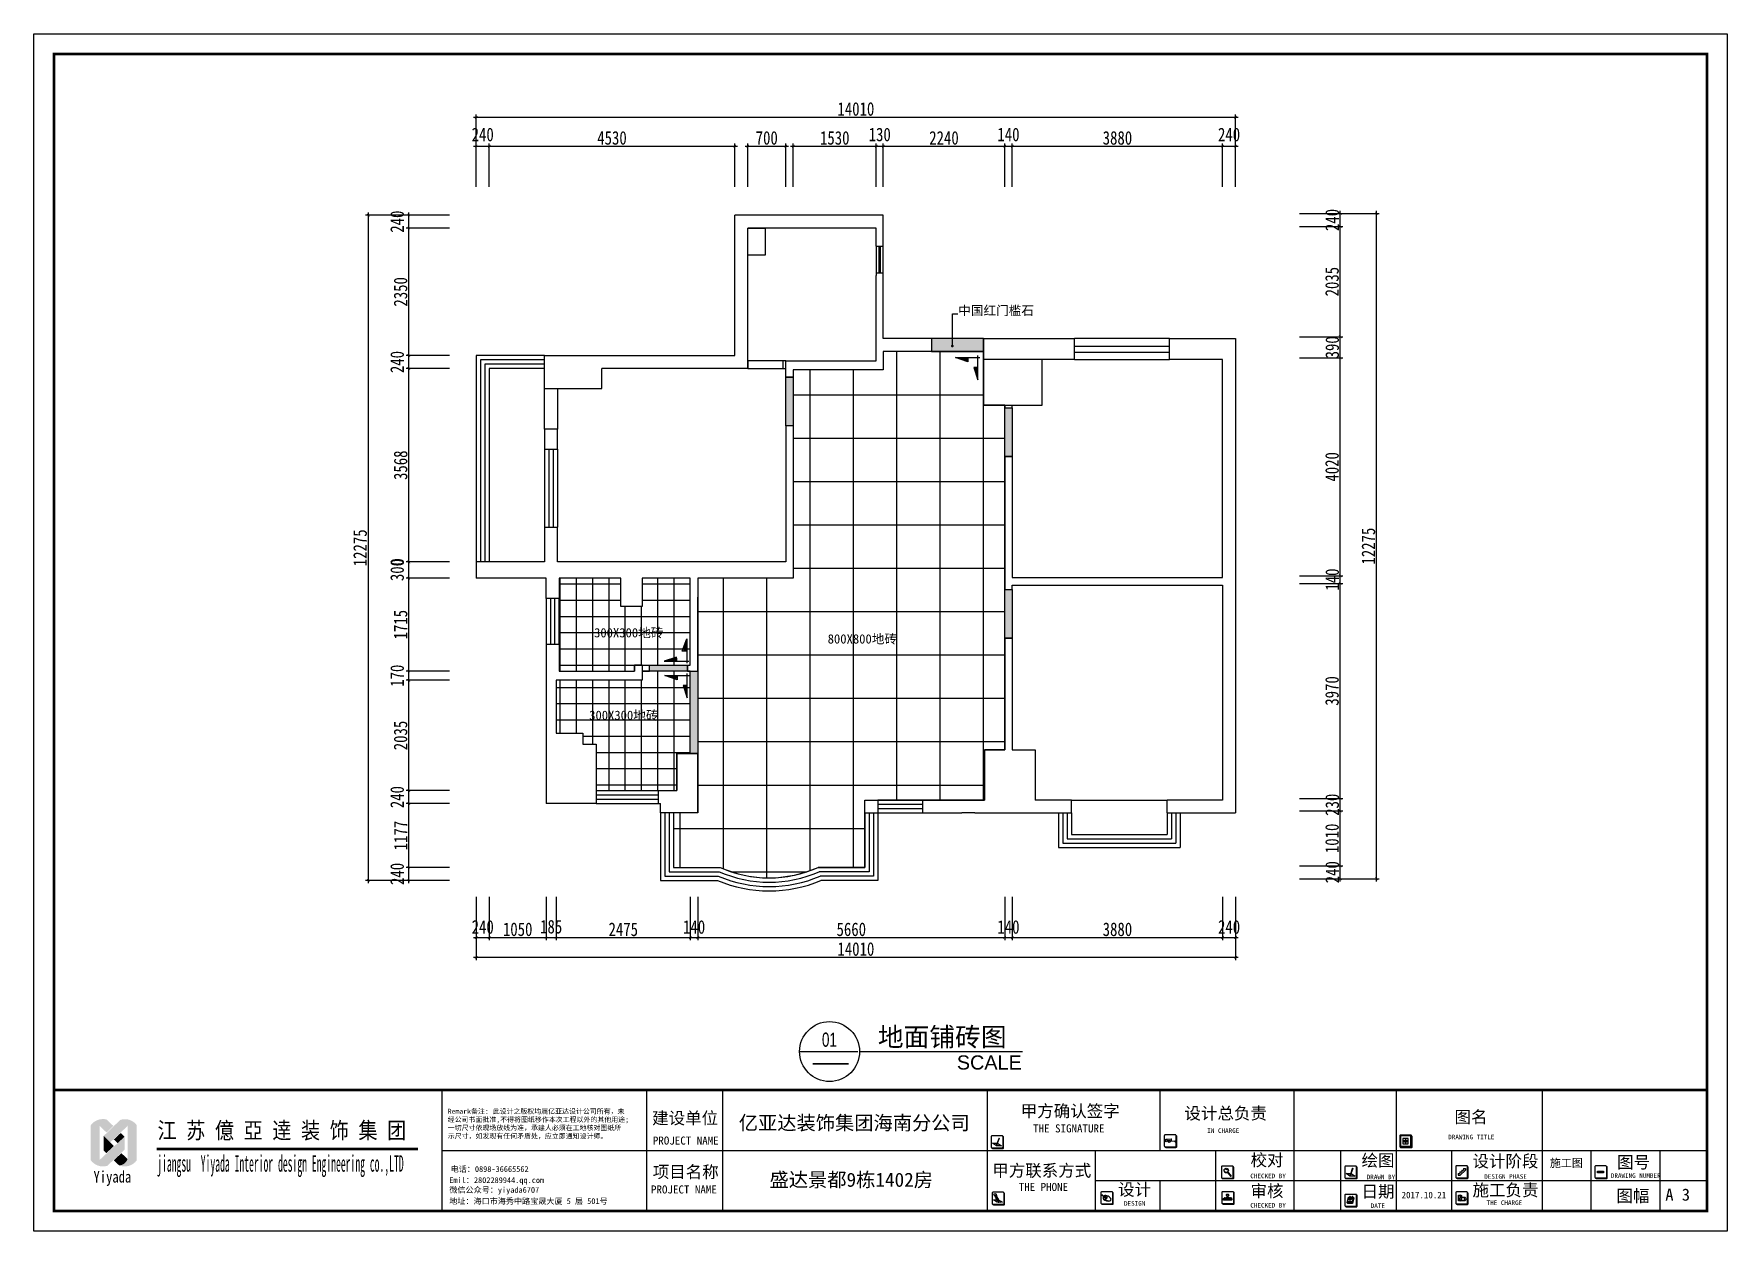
# Model space of a CAD drawing. Header units: millimetres. Extents: x 195858 to 476087, y -765534 to -702383.
# Drawn here: x 313510 to 344750, y -724474 to -702383 of the extents above; entities that cross this region are included whole.
import ezdxf
from ezdxf.enums import TextEntityAlignment as Align

# ---------------------------------------------------------------- set-up
doc = ezdxf.new("R2010")
doc.units = ezdxf.units.MM
doc.header["$PDMODE"] = 3
for name, color, linetype in [('0-01图框模板说明', 2, 'Continuous'), ('0-02图框细线', 136, 'Continuous'), ('06其他', 8, 'Continuous'), ('250', 250, 'Continuous'), ('TK', 7, 'Continuous'), ('家具1', 2, 'Continuous')]:
    doc.layers.add(name, color=color, linetype=linetype)
doc.styles.add('ar', font='arial.ttf')
doc.styles.add('DIM', font='simhei.ttf', dxfattribs={"width": 0.8})
doc.styles.add('H1', font='')
doc.styles.add('HT', font='simhei.ttf')
doc.styles.get("Standard").update_dxf_attribs({"font": 'simhei.ttf'})
doc.styles.add('黑体', font='simhei.ttf')
doc.styles.get('H1').set_extended_font_data('SimSun')
doc.dimstyles.new('1-50', dxfattribs={"dimscale": 50, "dimtxt": 5, "dimasz": 1, "dimexe": 1, "dimexo": 0.1, "dimgap": 0.5, "dimtad": 1, "dimdec": 0, "dimdsep": 46, "dimtxsty": 'DIM', "dimblk": 'ARCHTICK', "dimcen": 4, "dimdle": 1, "dimclrd": 3, "dimclre": 3, "dimclrt": 7, "dimadec": 0, "dimazin": 0, "dimtfac": 1, "dimtdec": 0, "dimtmove": 2, "dimatfit": 3, "dimldrblk": 'DOT', "dimfxl": 15, "dimfxlon": 1, "dimarcsym": 0})

msp = doc.modelspace()

# ---------------------------------------------------------------- texts
at = {"color": 2, "style": 'ar'}
msp.add_text('SCALE  ', height=261.36, dxfattribs=at).set_placement((330538.6, -721492.5))
at = {"color": 2, "style": 'ar', "flags": 8}
msp.add_attdef('地面铺砖图', text='原始结构图', height=348.48, dxfattribs=at).set_placement((330268.7, -720885.4), align=Align.MIDDLE)
at = {"color": 2, "style": 'ar', "width": 0.680032}
msp.add_attdef('01', text='02', height=261.36, dxfattribs=at).set_placement((328049.5, -721071.3), (328325.7, -721071.3), align=Align.FIT)
at = {"color": 2, "style": 'ar', "width": 7.452088, "flags": 8}
msp.add_attdef('-', text='-', height=261.4, dxfattribs=at).set_placement((327754.6, -721489), (328660.7, -721489), align=Align.FIT)
at = {"layer": '家具1', "style": 'HT'}
for s, p in [('中国红门槛石', (330563.5, -707572.4)), ('300X300地砖', (323845.2, -713518.3)), ('800X800地砖', (328155.1, -713632)), ('300X300地砖', (323754.8, -715041))]:
    msp.add_text(s, height=170.89, dxfattribs=at).set_placement(p)

# ---------------------------------------------------------------- blocks, each defined once
blk = doc.blocks.new('_ArchTick')
at = {"color": 0, "linetype": 'ByBlock', "const_width": 0.15}
blk.add_lwpolyline([(-0.5, -0.5), (0.5, 0.5)], dxfattribs=at)
blk = doc.blocks.new('*D236')
at = {"layer": '250', "color": 3, "lineweight": -2}
for p, q in [((321621, -704455), (321961, -704455)), ((321671, -705205), (321671, -704405)), ((321911, -705205), (321911, -704405))]:
    blk.add_line(p, q, dxfattribs=at)
at = {"layer": 'Defpoints', "color": 0}
for p in [(321911, -704455), (321671, -708715), (321911, -708955)]:
    blk.add_point(p, dxfattribs=at)
at = {"layer": '250', "color": 3, "lineweight": -2, "xscale": 50, "yscale": 50, "zscale": 50, "rotation": 180}
blk.add_blockref('_ArchTick', (321671, -704455), dxfattribs=at)
at = {"layer": '250', "color": 3, "lineweight": -2, "xscale": 50, "yscale": 50, "zscale": 50}
blk.add_blockref('_ArchTick', (321911, -704455), dxfattribs=at)
at = {"layer": '250', "color": 7, "insert": (321791, -704241), "char_height": 250, "attachment_point": 5, "style": 'DIM'}
blk.add_mtext('240', dxfattribs=at)
blk = doc.blocks.new('_Dot')
at = {"color": 0, "linetype": 'ByBlock', "lineweight": -2}
blk.add_line((-0.5, 0), (-1, 0), dxfattribs=at)
at = {"color": 0, "linetype": 'ByBlock', "const_width": 0.5}
blk.add_lwpolyline([(-0.25, 0, 1), (0.25, 0, 1)], format="xyb", close=True, dxfattribs=at)
blk = doc.blocks.new('*D237')
at = {"layer": '250', "color": 3, "lineweight": -2}
for p, q in [((321861, -704455), (326491, -704455)), ((321911, -705205), (321911, -704405)), ((326441, -705205), (326441, -704405))]:
    blk.add_line(p, q, dxfattribs=at)
at = {"layer": 'Defpoints', "color": 0}
for p in [(326441, -704455), (326441, -706125), (321911, -708955)]:
    blk.add_point(p, dxfattribs=at)
at = {"layer": '250', "color": 3, "lineweight": -2, "xscale": 50, "yscale": 50, "zscale": 50, "rotation": 180}
blk.add_blockref('_ArchTick', (321911, -704455), dxfattribs=at)
at = {"layer": '250', "color": 3, "lineweight": -2, "xscale": 50, "yscale": 50, "zscale": 50}
blk.add_blockref('_ArchTick', (326441, -704455), dxfattribs=at)
at = {"layer": '250', "color": 7, "insert": (324176, -704304), "char_height": 250, "attachment_point": 5, "style": 'DIM'}
blk.add_mtext('4530', dxfattribs=at)
blk = doc.blocks.new('*D238')
at = {"layer": '250', "color": 3, "lineweight": -2}
for p, q in [((326631, -704455), (327431, -704455)), ((326681, -705205), (326681, -704405)), ((327381, -705205), (327381, -704405))]:
    blk.add_line(p, q, dxfattribs=at)
at = {"layer": 'Defpoints', "color": 0}
for p in [(327381, -704455), (326681, -706365), (327381, -709993)]:
    blk.add_point(p, dxfattribs=at)
at = {"layer": '250', "color": 3, "lineweight": -2, "xscale": 50, "yscale": 50, "zscale": 50, "rotation": 180}
blk.add_blockref('_ArchTick', (326681, -704455), dxfattribs=at)
at = {"layer": '250', "color": 3, "lineweight": -2, "xscale": 50, "yscale": 50, "zscale": 50}
blk.add_blockref('_ArchTick', (327381, -704455), dxfattribs=at)
at = {"layer": '250', "color": 7, "insert": (327031, -704304), "char_height": 250, "attachment_point": 5, "style": 'DIM'}
blk.add_mtext('700', dxfattribs=at)
blk = doc.blocks.new('*D239')
at = {"layer": '250', "color": 3, "lineweight": -2}
for p, q in [((327471, -704455), (329101, -704455)), ((327521, -705205), (327521, -704405)), ((329051, -705205), (329051, -704405))]:
    blk.add_line(p, q, dxfattribs=at)
at = {"layer": 'Defpoints', "color": 0}
for p in [(329051, -704455), (329051, -707278), (327521, -709993)]:
    blk.add_point(p, dxfattribs=at)
at = {"layer": '250', "color": 3, "lineweight": -2, "xscale": 50, "yscale": 50, "zscale": 50, "rotation": 180}
blk.add_blockref('_ArchTick', (327521, -704455), dxfattribs=at)
at = {"layer": '250', "color": 3, "lineweight": -2, "xscale": 50, "yscale": 50, "zscale": 50}
blk.add_blockref('_ArchTick', (329051, -704455), dxfattribs=at)
at = {"layer": '250', "color": 7, "insert": (328286, -704304), "char_height": 250, "attachment_point": 5, "style": 'DIM'}
blk.add_mtext('1530', dxfattribs=at)
blk = doc.blocks.new('*D240')
at = {"layer": '250', "color": 3, "lineweight": -2}
for p, q in [((329001, -704455), (329231, -704455)), ((329051, -705205), (329051, -704405)), ((329181, -705205), (329181, -704405))]:
    blk.add_line(p, q, dxfattribs=at)
at = {"layer": 'Defpoints', "color": 0}
for p in [(329181, -704455), (329051, -707278), (329181, -707278)]:
    blk.add_point(p, dxfattribs=at)
at = {"layer": '250', "color": 3, "lineweight": -2, "xscale": 50, "yscale": 50, "zscale": 50, "rotation": 180}
blk.add_blockref('_ArchTick', (329051, -704455), dxfattribs=at)
at = {"layer": '250', "color": 3, "lineweight": -2, "xscale": 50, "yscale": 50, "zscale": 50}
blk.add_blockref('_ArchTick', (329181, -704455), dxfattribs=at)
at = {"layer": '250', "color": 7, "insert": (329116, -704241), "char_height": 250, "attachment_point": 5, "style": 'DIM'}
blk.add_mtext('130', dxfattribs=at)
blk = doc.blocks.new('*D241')
at = {"layer": '250', "color": 3, "lineweight": -2}
for p, q in [((329131, -704455), (331471, -704455)), ((329181, -705205), (329181, -704405)), ((331421, -705205), (331421, -704405))]:
    blk.add_line(p, q, dxfattribs=at)
at = {"layer": 'Defpoints', "color": 0}
for p in [(331421, -704455), (329181, -707278), (331421, -710580)]:
    blk.add_point(p, dxfattribs=at)
at = {"layer": '250', "color": 3, "lineweight": -2, "xscale": 50, "yscale": 50, "zscale": 50, "rotation": 180}
blk.add_blockref('_ArchTick', (329181, -704455), dxfattribs=at)
at = {"layer": '250', "color": 3, "lineweight": -2, "xscale": 50, "yscale": 50, "zscale": 50}
blk.add_blockref('_ArchTick', (331421, -704455), dxfattribs=at)
at = {"layer": '250', "color": 7, "insert": (330301, -704304), "char_height": 250, "attachment_point": 5, "style": 'DIM'}
blk.add_mtext('2240', dxfattribs=at)
blk = doc.blocks.new('*D242')
at = {"layer": '250', "color": 3, "lineweight": -2}
for p, q in [((331371, -704455), (331611, -704455)), ((331421, -705205), (331421, -704405)), ((331561, -705205), (331561, -704405))]:
    blk.add_line(p, q, dxfattribs=at)
at = {"layer": 'Defpoints', "color": 0}
for p in [(331561, -704455), (331421, -710580), (331561, -710580)]:
    blk.add_point(p, dxfattribs=at)
at = {"layer": '250', "color": 3, "lineweight": -2, "xscale": 50, "yscale": 50, "zscale": 50, "rotation": 180}
blk.add_blockref('_ArchTick', (331421, -704455), dxfattribs=at)
at = {"layer": '250', "color": 3, "lineweight": -2, "xscale": 50, "yscale": 50, "zscale": 50}
blk.add_blockref('_ArchTick', (331561, -704455), dxfattribs=at)
at = {"layer": '250', "color": 7, "insert": (331491, -704241), "char_height": 250, "attachment_point": 5, "style": 'DIM'}
blk.add_mtext('140', dxfattribs=at)
blk = doc.blocks.new('*D243')
at = {"layer": '250', "color": 3, "lineweight": -2}
for p, q in [((331511, -704455), (335491, -704455)), ((331561, -705205), (331561, -704405)), ((335441, -705205), (335441, -704405))]:
    blk.add_line(p, q, dxfattribs=at)
at = {"layer": 'Defpoints', "color": 0}
for p in [(335441, -704455), (335441, -708790), (331561, -710580)]:
    blk.add_point(p, dxfattribs=at)
at = {"layer": '250', "color": 3, "lineweight": -2, "xscale": 50, "yscale": 50, "zscale": 50, "rotation": 180}
blk.add_blockref('_ArchTick', (331561, -704455), dxfattribs=at)
at = {"layer": '250', "color": 3, "lineweight": -2, "xscale": 50, "yscale": 50, "zscale": 50}
blk.add_blockref('_ArchTick', (335441, -704455), dxfattribs=at)
at = {"layer": '250', "color": 7, "insert": (333501, -704304), "char_height": 250, "attachment_point": 5, "style": 'DIM'}
blk.add_mtext('3880', dxfattribs=at)
blk = doc.blocks.new('*D244')
at = {"layer": '250', "color": 3, "lineweight": -2}
for p, q in [((335391, -704455), (335731, -704455)), ((335441, -705205), (335441, -704405)), ((335681, -705205), (335681, -704405))]:
    blk.add_line(p, q, dxfattribs=at)
at = {"layer": 'Defpoints', "color": 0}
for p in [(335681, -704455), (335681, -708400), (335441, -708790)]:
    blk.add_point(p, dxfattribs=at)
at = {"layer": '250', "color": 3, "lineweight": -2, "xscale": 50, "yscale": 50, "zscale": 50, "rotation": 180}
blk.add_blockref('_ArchTick', (335441, -704455), dxfattribs=at)
at = {"layer": '250', "color": 3, "lineweight": -2, "xscale": 50, "yscale": 50, "zscale": 50}
blk.add_blockref('_ArchTick', (335681, -704455), dxfattribs=at)
at = {"layer": '250', "color": 7, "insert": (335561, -704241), "char_height": 250, "attachment_point": 5, "style": 'DIM'}
blk.add_mtext('240', dxfattribs=at)
blk = doc.blocks.new('*D245')
at = {"layer": '250', "color": 3, "lineweight": -2}
for p, q in [((321621, -703922), (335731, -703922)), ((321671, -704672), (321671, -703872)), ((335681, -704672), (335681, -703872))]:
    blk.add_line(p, q, dxfattribs=at)
at = {"layer": 'Defpoints', "color": 0}
for p in [(335681, -703922), (321671, -705205), (335681, -705205)]:
    blk.add_point(p, dxfattribs=at)
at = {"layer": '250', "color": 3, "lineweight": -2, "xscale": 50, "yscale": 50, "zscale": 50, "rotation": 180}
blk.add_blockref('_ArchTick', (321671, -703922), dxfattribs=at)
at = {"layer": '250', "color": 3, "lineweight": -2, "xscale": 50, "yscale": 50, "zscale": 50}
blk.add_blockref('_ArchTick', (335681, -703922), dxfattribs=at)
at = {"layer": '250', "color": 7, "insert": (328676, -703770), "char_height": 250, "attachment_point": 5, "style": 'DIM'}
blk.add_mtext('14010', dxfattribs=at)
blk = doc.blocks.new('*D246')
at = {"layer": '250', "color": 3, "lineweight": -2}
for p, q in [((336862, -717732), (337662, -717732)), ((337612, -718022), (337612, -717682)), ((336862, -717972), (337662, -717972))]:
    blk.add_line(p, q, dxfattribs=at)
at = {"layer": 'Defpoints', "color": 0}
for p in [(330363, -717732), (337612, -717732), (330603, -717972)]:
    blk.add_point(p, dxfattribs=at)
at = {"layer": '250', "color": 3, "lineweight": -2, "xscale": 50, "yscale": 50, "zscale": 50}
for p, rotation in [((337612, -717732), 90), ((337612, -717972), 270)]:
    blk.add_blockref('_ArchTick', p, dxfattribs=dict(at, rotation=rotation))
at = {"layer": '250', "color": 7, "insert": (337466, -717852), "char_height": 250, "attachment_point": 5, "rotation": 90, "style": 'DIM'}
blk.add_mtext('240', dxfattribs=at)
blk = doc.blocks.new('*D247')
at = {"layer": '250', "color": 3, "lineweight": -2}
for p, q in [((336862, -716722), (337662, -716722)), ((337612, -717782), (337612, -716672)), ((336862, -717732), (337662, -717732))]:
    blk.add_line(p, q, dxfattribs=at)
at = {"layer": 'Defpoints', "color": 0}
for p in [(335413, -716722), (337612, -716722), (330363, -717732)]:
    blk.add_point(p, dxfattribs=at)
at = {"layer": '250', "color": 3, "lineweight": -2, "xscale": 50, "yscale": 50, "zscale": 50}
for p, rotation in [((337612, -716722), 90), ((337612, -717732), 270)]:
    blk.add_blockref('_ArchTick', p, dxfattribs=dict(at, rotation=rotation))
at = {"layer": '250', "color": 7, "insert": (337461, -717227), "char_height": 250, "attachment_point": 5, "rotation": 90, "style": 'DIM'}
blk.add_mtext('1010', dxfattribs=at)
blk = doc.blocks.new('*D248')
at = {"layer": '250', "color": 3, "lineweight": -2}
for p, q in [((336862, -716492), (337662, -716492)), ((337612, -716772), (337612, -716442)), ((336862, -716722), (337662, -716722))]:
    blk.add_line(p, q, dxfattribs=at)
at = {"layer": 'Defpoints', "color": 0}
for p in [(335173, -716492), (337612, -716492), (335413, -716722)]:
    blk.add_point(p, dxfattribs=at)
at = {"layer": '250', "color": 3, "lineweight": -2, "xscale": 50, "yscale": 50, "zscale": 50}
for p, rotation in [((337612, -716492), 90), ((337612, -716722), 270)]:
    blk.add_blockref('_ArchTick', p, dxfattribs=dict(at, rotation=rotation))
at = {"layer": '250', "color": 7, "insert": (337465, -716607), "char_height": 250, "attachment_point": 5, "rotation": 90, "style": 'DIM'}
blk.add_mtext('230', dxfattribs=at)
blk = doc.blocks.new('*D249')
at = {"layer": '250', "color": 3, "lineweight": -2}
for p, q in [((336862, -712522), (337662, -712522)), ((337612, -716542), (337612, -712472)), ((336862, -716492), (337662, -716492))]:
    blk.add_line(p, q, dxfattribs=at)
at = {"layer": 'Defpoints', "color": 0}
for p in [(335173, -712522), (337612, -712522), (335173, -716492)]:
    blk.add_point(p, dxfattribs=at)
at = {"layer": '250', "color": 3, "lineweight": -2, "xscale": 50, "yscale": 50, "zscale": 50}
for p, rotation in [((337612, -712522), 90), ((337612, -716492), 270)]:
    blk.add_blockref('_ArchTick', p, dxfattribs=dict(at, rotation=rotation))
at = {"layer": '250', "color": 7, "insert": (337461, -714507), "char_height": 250, "attachment_point": 5, "rotation": 90, "style": 'DIM'}
blk.add_mtext('3970', dxfattribs=at)
blk = doc.blocks.new('*D250')
at = {"layer": '250', "color": 3, "lineweight": -2}
for p, q in [((336862, -712382), (337662, -712382)), ((336862, -712522), (337662, -712522)), ((337612, -712572), (337612, -712332))]:
    blk.add_line(p, q, dxfattribs=at)
at = {"layer": 'Defpoints', "color": 0}
for p in [(335173, -712382), (335173, -712522), (337612, -712382)]:
    blk.add_point(p, dxfattribs=at)
at = {"layer": '250', "color": 3, "lineweight": -2, "xscale": 50, "yscale": 50, "zscale": 50}
for p, rotation in [((337612, -712382), 90), ((337612, -712522), 270)]:
    blk.add_blockref('_ArchTick', p, dxfattribs=dict(at, rotation=rotation))
at = {"layer": '250', "color": 7, "insert": (337465, -712452), "char_height": 250, "attachment_point": 5, "rotation": 90, "style": 'DIM'}
blk.add_mtext('140', dxfattribs=at)
blk = doc.blocks.new('*D251')
at = {"layer": '250', "color": 3, "lineweight": -2}
for p, q in [((336862, -708362), (337662, -708362)), ((337612, -712432), (337612, -708312)), ((336862, -712382), (337662, -712382))]:
    blk.add_line(p, q, dxfattribs=at)
at = {"layer": 'Defpoints', "color": 0}
for p in [(335173, -708362), (337612, -708362), (335173, -712382)]:
    blk.add_point(p, dxfattribs=at)
at = {"layer": '250', "color": 3, "lineweight": -2, "xscale": 50, "yscale": 50, "zscale": 50}
for p, rotation in [((337612, -708362), 90), ((337612, -712382), 270)]:
    blk.add_blockref('_ArchTick', p, dxfattribs=dict(at, rotation=rotation))
at = {"layer": '250', "color": 7, "insert": (337461, -710372), "char_height": 250, "attachment_point": 5, "rotation": 90, "style": 'DIM'}
blk.add_mtext('4020', dxfattribs=at)
blk = doc.blocks.new('*D252')
at = {"layer": '250', "color": 3, "lineweight": -2}
for p, q in [((336862, -707972), (337662, -707972)), ((337612, -708412), (337612, -707922)), ((336862, -708362), (337662, -708362))]:
    blk.add_line(p, q, dxfattribs=at)
at = {"layer": 'Defpoints', "color": 0}
for p in [(335413, -707972), (337612, -707972), (335173, -708362)]:
    blk.add_point(p, dxfattribs=at)
at = {"layer": '250', "color": 3, "lineweight": -2, "xscale": 50, "yscale": 50, "zscale": 50}
for p, rotation in [((337612, -707972), 90), ((337612, -708362), 270)]:
    blk.add_blockref('_ArchTick', p, dxfattribs=dict(at, rotation=rotation))
at = {"layer": '250', "color": 7, "insert": (337465, -708167), "char_height": 250, "attachment_point": 5, "rotation": 90, "style": 'DIM'}
blk.add_mtext('390', dxfattribs=at)
blk = doc.blocks.new('*D253')
at = {"layer": '250', "color": 3, "lineweight": -2}
for p, q in [((336862, -705937), (337662, -705937)), ((337612, -708022), (337612, -705887)), ((336862, -707972), (337662, -707972))]:
    blk.add_line(p, q, dxfattribs=at)
at = {"layer": 'Defpoints', "color": 0}
for p in [(326413, -705937), (337612, -705937), (335413, -707972)]:
    blk.add_point(p, dxfattribs=at)
at = {"layer": '250', "color": 3, "lineweight": -2, "xscale": 50, "yscale": 50, "zscale": 50}
for p, rotation in [((337612, -705937), 90), ((337612, -707972), 270)]:
    blk.add_blockref('_ArchTick', p, dxfattribs=dict(at, rotation=rotation))
at = {"layer": '250', "color": 7, "insert": (337461, -706955), "char_height": 250, "attachment_point": 5, "rotation": 90, "style": 'DIM'}
blk.add_mtext('2035', dxfattribs=at)
blk = doc.blocks.new('*D254')
at = {"layer": '250', "color": 3, "lineweight": -2}
for p, q in [((336862, -705697), (337662, -705697)), ((337612, -705987), (337612, -705647)), ((336862, -705937), (337662, -705937))]:
    blk.add_line(p, q, dxfattribs=at)
at = {"layer": 'Defpoints', "color": 0}
for p in [(326173, -705697), (337612, -705697), (328783, -705937)]:
    blk.add_point(p, dxfattribs=at)
at = {"layer": '250', "color": 3, "lineweight": -2, "xscale": 50, "yscale": 50, "zscale": 50}
for p, rotation in [((337612, -705697), 90), ((337612, -705937), 270)]:
    blk.add_blockref('_ArchTick', p, dxfattribs=dict(at, rotation=rotation))
at = {"layer": '250', "color": 7, "insert": (337465, -705817), "char_height": 250, "attachment_point": 5, "rotation": 90, "style": 'DIM'}
blk.add_mtext('240', dxfattribs=at)
blk = doc.blocks.new('*D255')
at = {"layer": '250', "color": 3, "lineweight": -2}
for p, q in [((337533, -705697), (338333, -705697)), ((338283, -718022), (338283, -705647)), ((337533, -717972), (338333, -717972))]:
    blk.add_line(p, q, dxfattribs=at)
at = {"layer": 'Defpoints', "color": 0}
for p in [(336769, -705697), (338283, -705697), (336769, -717972)]:
    blk.add_point(p, dxfattribs=at)
at = {"layer": '250', "color": 3, "lineweight": -2, "xscale": 50, "yscale": 50, "zscale": 50}
for p, rotation in [((338283, -705697), 90), ((338283, -717972), 270)]:
    blk.add_blockref('_ArchTick', p, dxfattribs=dict(at, rotation=rotation))
at = {"layer": '250', "color": 7, "insert": (338133, -711835), "char_height": 250, "attachment_point": 5, "rotation": 90, "style": 'DIM'}
blk.add_mtext('12275', dxfattribs=at)
blk = doc.blocks.new('*D256')
at = {"layer": '250', "color": 3, "lineweight": -2}
for p, q in [((321671, -718307), (321671, -719107)), ((321911, -718307), (321911, -719107)), ((321621, -719057), (321961, -719057))]:
    blk.add_line(p, q, dxfattribs=at)
at = {"layer": 'Defpoints', "color": 0}
for p in [(321911, -711409), (321671, -711709), (321911, -719057)]:
    blk.add_point(p, dxfattribs=at)
at = {"layer": '250', "color": 3, "lineweight": -2, "xscale": 50, "yscale": 50, "zscale": 50, "rotation": 180}
blk.add_blockref('_ArchTick', (321671, -719057), dxfattribs=at)
at = {"layer": '250', "color": 3, "lineweight": -2, "xscale": 50, "yscale": 50, "zscale": 50}
blk.add_blockref('_ArchTick', (321911, -719057), dxfattribs=at)
at = {"layer": '250', "color": 7, "insert": (321791, -718863), "char_height": 250, "attachment_point": 5, "style": 'DIM'}
blk.add_mtext('240', dxfattribs=at)
blk = doc.blocks.new('*D257')
at = {"layer": '250', "color": 3, "lineweight": -2}
for p, q in [((321911, -718307), (321911, -719107)), ((322961, -718307), (322961, -719107)), ((321861, -719057), (323011, -719057))]:
    blk.add_line(p, q, dxfattribs=at)
at = {"layer": 'Defpoints', "color": 0}
for p in [(321911, -711409), (322961, -715869), (322961, -719057)]:
    blk.add_point(p, dxfattribs=at)
at = {"layer": '250', "color": 3, "lineweight": -2, "xscale": 50, "yscale": 50, "zscale": 50, "rotation": 180}
blk.add_blockref('_ArchTick', (321911, -719057), dxfattribs=at)
at = {"layer": '250', "color": 3, "lineweight": -2, "xscale": 50, "yscale": 50, "zscale": 50}
blk.add_blockref('_ArchTick', (322961, -719057), dxfattribs=at)
at = {"layer": '250', "color": 7, "insert": (322436, -718906), "char_height": 250, "attachment_point": 5, "style": 'DIM'}
blk.add_mtext('1050', dxfattribs=at)
blk = doc.blocks.new('*D258')
at = {"layer": '250', "color": 3, "lineweight": -2}
for p, q in [((322961, -718307), (322961, -719107)), ((323146, -718307), (323146, -719107)), ((322911, -719057), (323196, -719057))]:
    blk.add_line(p, q, dxfattribs=at)
at = {"layer": 'Defpoints', "color": 0}
for p in [(323146, -714569), (322961, -715869), (323146, -719057)]:
    blk.add_point(p, dxfattribs=at)
at = {"layer": '250', "color": 3, "lineweight": -2, "xscale": 50, "yscale": 50, "zscale": 50, "rotation": 180}
blk.add_blockref('_ArchTick', (322961, -719057), dxfattribs=at)
at = {"layer": '250', "color": 3, "lineweight": -2, "xscale": 50, "yscale": 50, "zscale": 50}
blk.add_blockref('_ArchTick', (323146, -719057), dxfattribs=at)
at = {"layer": '250', "color": 7, "insert": (323054, -718858), "char_height": 250, "attachment_point": 5, "style": 'DIM'}
blk.add_mtext('185', dxfattribs=at)
blk = doc.blocks.new('*D259')
at = {"layer": '250', "color": 3, "lineweight": -2}
for p, q in [((323146, -718307), (323146, -719107)), ((325621, -718307), (325621, -719107)), ((323096, -719057), (325671, -719057))]:
    blk.add_line(p, q, dxfattribs=at)
at = {"layer": 'Defpoints', "color": 0}
for p in [(323146, -714569), (325621, -714944), (325621, -719057)]:
    blk.add_point(p, dxfattribs=at)
at = {"layer": '250', "color": 3, "lineweight": -2, "xscale": 50, "yscale": 50, "zscale": 50, "rotation": 180}
blk.add_blockref('_ArchTick', (323146, -719057), dxfattribs=at)
at = {"layer": '250', "color": 3, "lineweight": -2, "xscale": 50, "yscale": 50, "zscale": 50}
blk.add_blockref('_ArchTick', (325621, -719057), dxfattribs=at)
at = {"layer": '250', "color": 7, "insert": (324384, -718907), "char_height": 250, "attachment_point": 5, "style": 'DIM'}
blk.add_mtext('2475', dxfattribs=at)
blk = doc.blocks.new('*D260')
at = {"layer": '250', "color": 3, "lineweight": -2}
for p, q in [((325621, -718307), (325621, -719107)), ((325761, -718307), (325761, -719107)), ((325571, -719057), (325811, -719057))]:
    blk.add_line(p, q, dxfattribs=at)
at = {"layer": 'Defpoints', "color": 0}
for p in [(325621, -714944), (325761, -715806), (325761, -719057)]:
    blk.add_point(p, dxfattribs=at)
at = {"layer": '250', "color": 3, "lineweight": -2, "xscale": 50, "yscale": 50, "zscale": 50, "rotation": 180}
blk.add_blockref('_ArchTick', (325621, -719057), dxfattribs=at)
at = {"layer": '250', "color": 3, "lineweight": -2, "xscale": 50, "yscale": 50, "zscale": 50}
blk.add_blockref('_ArchTick', (325761, -719057), dxfattribs=at)
at = {"layer": '250', "color": 7, "insert": (325691, -718863), "char_height": 250, "attachment_point": 5, "style": 'DIM'}
blk.add_mtext('140', dxfattribs=at)
blk = doc.blocks.new('*D261')
at = {"layer": '250', "color": 3, "lineweight": -2}
for p, q in [((325761, -718307), (325761, -719107)), ((331421, -718307), (331421, -719107)), ((325711, -719057), (331471, -719057))]:
    blk.add_line(p, q, dxfattribs=at)
at = {"layer": 'Defpoints', "color": 0}
for p in [(331421, -714876), (325761, -715806), (331421, -719057)]:
    blk.add_point(p, dxfattribs=at)
at = {"layer": '250', "color": 3, "lineweight": -2, "xscale": 50, "yscale": 50, "zscale": 50, "rotation": 180}
blk.add_blockref('_ArchTick', (325761, -719057), dxfattribs=at)
at = {"layer": '250', "color": 3, "lineweight": -2, "xscale": 50, "yscale": 50, "zscale": 50}
blk.add_blockref('_ArchTick', (331421, -719057), dxfattribs=at)
at = {"layer": '250', "color": 7, "insert": (328591, -718906), "char_height": 250, "attachment_point": 5, "style": 'DIM'}
blk.add_mtext('5660', dxfattribs=at)
blk = doc.blocks.new('*D262')
at = {"layer": '250', "color": 3, "lineweight": -2}
for p, q in [((331421, -718307), (331421, -719107)), ((331561, -718307), (331561, -719107)), ((331371, -719057), (331611, -719057))]:
    blk.add_line(p, q, dxfattribs=at)
at = {"layer": 'Defpoints', "color": 0}
for p in [(331421, -714876), (331561, -714876), (331561, -719057)]:
    blk.add_point(p, dxfattribs=at)
at = {"layer": '250', "color": 3, "lineweight": -2, "xscale": 50, "yscale": 50, "zscale": 50, "rotation": 180}
blk.add_blockref('_ArchTick', (331421, -719057), dxfattribs=at)
at = {"layer": '250', "color": 3, "lineweight": -2, "xscale": 50, "yscale": 50, "zscale": 50}
blk.add_blockref('_ArchTick', (331561, -719057), dxfattribs=at)
at = {"layer": '250', "color": 7, "insert": (331491, -718863), "char_height": 250, "attachment_point": 5, "style": 'DIM'}
blk.add_mtext('140', dxfattribs=at)
blk = doc.blocks.new('*D263')
at = {"layer": '250', "color": 3, "lineweight": -2}
for p, q in [((331561, -718307), (331561, -719107)), ((335441, -718307), (335441, -719107)), ((331511, -719057), (335491, -719057))]:
    blk.add_line(p, q, dxfattribs=at)
at = {"layer": 'Defpoints', "color": 0}
for p in [(331561, -714876), (335441, -715806), (335441, -719057)]:
    blk.add_point(p, dxfattribs=at)
at = {"layer": '250', "color": 3, "lineweight": -2, "xscale": 50, "yscale": 50, "zscale": 50, "rotation": 180}
blk.add_blockref('_ArchTick', (331561, -719057), dxfattribs=at)
at = {"layer": '250', "color": 3, "lineweight": -2, "xscale": 50, "yscale": 50, "zscale": 50}
blk.add_blockref('_ArchTick', (335441, -719057), dxfattribs=at)
at = {"layer": '250', "color": 7, "insert": (333501, -718906), "char_height": 250, "attachment_point": 5, "style": 'DIM'}
blk.add_mtext('3880', dxfattribs=at)
blk = doc.blocks.new('*D264')
at = {"layer": '250', "color": 3, "lineweight": -2}
for p, q in [((335441, -718307), (335441, -719107)), ((335681, -718307), (335681, -719107)), ((335391, -719057), (335731, -719057))]:
    blk.add_line(p, q, dxfattribs=at)
at = {"layer": 'Defpoints', "color": 0}
for p in [(335441, -715806), (335681, -716036), (335681, -719057)]:
    blk.add_point(p, dxfattribs=at)
at = {"layer": '250', "color": 3, "lineweight": -2, "xscale": 50, "yscale": 50, "zscale": 50, "rotation": 180}
blk.add_blockref('_ArchTick', (335441, -719057), dxfattribs=at)
at = {"layer": '250', "color": 3, "lineweight": -2, "xscale": 50, "yscale": 50, "zscale": 50}
blk.add_blockref('_ArchTick', (335681, -719057), dxfattribs=at)
at = {"layer": '250', "color": 7, "insert": (335561, -718863), "char_height": 250, "attachment_point": 5, "style": 'DIM'}
blk.add_mtext('240', dxfattribs=at)
blk = doc.blocks.new('*D265')
at = {"layer": '250', "color": 3, "lineweight": -2}
for p, q in [((321671, -718672), (321671, -719472)), ((335681, -718672), (335681, -719472)), ((321621, -719422), (335731, -719422))]:
    blk.add_line(p, q, dxfattribs=at)
at = {"layer": 'Defpoints', "color": 0}
for p in [(321671, -718307), (335681, -718307), (335681, -719422)]:
    blk.add_point(p, dxfattribs=at)
at = {"layer": '250', "color": 3, "lineweight": -2, "xscale": 50, "yscale": 50, "zscale": 50, "rotation": 180}
blk.add_blockref('_ArchTick', (321671, -719422), dxfattribs=at)
at = {"layer": '250', "color": 3, "lineweight": -2, "xscale": 50, "yscale": 50, "zscale": 50}
blk.add_blockref('_ArchTick', (335681, -719422), dxfattribs=at)
at = {"layer": '250', "color": 7, "insert": (328676, -719270), "char_height": 250, "attachment_point": 5, "style": 'DIM'}
blk.add_mtext('14010', dxfattribs=at)
blk = doc.blocks.new('*D266')
at = {"layer": '250', "color": 3, "lineweight": -2}
for p, q in [((321177, -717763), (320377, -717763)), ((320427, -718053), (320427, -717713)), ((321177, -718003), (320377, -718003))]:
    blk.add_line(p, q, dxfattribs=at)
at = {"layer": 'Defpoints', "color": 0}
for p in [(320427, -717763), (326719, -717763), (327528, -718003)]:
    blk.add_point(p, dxfattribs=at)
at = {"layer": '250', "color": 3, "lineweight": -2, "xscale": 50, "yscale": 50, "zscale": 50}
for p, rotation in [((320427, -717763), 90), ((320427, -718003), 270)]:
    blk.add_blockref('_ArchTick', p, dxfattribs=dict(at, rotation=rotation))
at = {"layer": '250', "color": 7, "insert": (320213, -717883), "char_height": 250, "attachment_point": 5, "rotation": 90, "style": 'DIM'}
blk.add_mtext('240', dxfattribs=at)
blk = doc.blocks.new('*D267')
at = {"layer": '250', "color": 3, "lineweight": -2}
for p, q in [((321177, -716586), (320377, -716586)), ((320427, -717813), (320427, -716536)), ((321177, -717763), (320377, -717763))]:
    blk.add_line(p, q, dxfattribs=at)
at = {"layer": 'Defpoints', "color": 0}
for p in [(320427, -716586), (325294, -716586), (326719, -717763)]:
    blk.add_point(p, dxfattribs=at)
at = {"layer": '250', "color": 3, "lineweight": -2, "xscale": 50, "yscale": 50, "zscale": 50}
for p, rotation in [((320427, -716586), 90), ((320427, -717763), 270)]:
    blk.add_blockref('_ArchTick', p, dxfattribs=dict(at, rotation=rotation))
at = {"layer": '250', "color": 7, "insert": (320277, -717175), "char_height": 250, "attachment_point": 5, "rotation": 90, "style": 'DIM'}
blk.add_mtext('1177', dxfattribs=at)
blk = doc.blocks.new('*D268')
at = {"layer": '250', "color": 3, "lineweight": -2}
for p, q in [((320427, -716636), (320427, -716296)), ((321177, -716346), (320377, -716346)), ((321177, -716586), (320377, -716586))]:
    blk.add_line(p, q, dxfattribs=at)
at = {"layer": 'Defpoints', "color": 0}
for p in [(320427, -716346), (325294, -716346), (325294, -716586)]:
    blk.add_point(p, dxfattribs=at)
at = {"layer": '250', "color": 3, "lineweight": -2, "xscale": 50, "yscale": 50, "zscale": 50}
for p, rotation in [((320427, -716346), 90), ((320427, -716586), 270)]:
    blk.add_blockref('_ArchTick', p, dxfattribs=dict(at, rotation=rotation))
at = {"layer": '250', "color": 7, "insert": (320213, -716466), "char_height": 250, "attachment_point": 5, "rotation": 90, "style": 'DIM'}
blk.add_mtext('240', dxfattribs=at)
blk = doc.blocks.new('*D269')
at = {"layer": '250', "color": 3, "lineweight": -2}
for p, q in [((321177, -714311), (320377, -714311)), ((320427, -716396), (320427, -714261)), ((321177, -716346), (320377, -716346))]:
    blk.add_line(p, q, dxfattribs=at)
at = {"layer": 'Defpoints', "color": 0}
for p in [(320427, -714311), (324554, -714311), (325294, -716346)]:
    blk.add_point(p, dxfattribs=at)
at = {"layer": '250', "color": 3, "lineweight": -2, "xscale": 50, "yscale": 50, "zscale": 50}
for p, rotation in [((320427, -714311), 90), ((320427, -716346), 270)]:
    blk.add_blockref('_ArchTick', p, dxfattribs=dict(at, rotation=rotation))
at = {"layer": '250', "color": 7, "insert": (320276, -715329), "char_height": 250, "attachment_point": 5, "rotation": 90, "style": 'DIM'}
blk.add_mtext('2035', dxfattribs=at)
blk = doc.blocks.new('*D270')
at = {"layer": '250', "color": 3, "lineweight": -2}
for p, q in [((321177, -714141), (320377, -714141)), ((320427, -714361), (320427, -714091)), ((321177, -714311), (320377, -714311))]:
    blk.add_line(p, q, dxfattribs=at)
at = {"layer": 'Defpoints', "color": 0}
for p in [(320427, -714141), (324609, -714141), (324554, -714311)]:
    blk.add_point(p, dxfattribs=at)
at = {"layer": '250', "color": 3, "lineweight": -2, "xscale": 50, "yscale": 50, "zscale": 50}
for p, rotation in [((320427, -714141), 90), ((320427, -714311), 270)]:
    blk.add_blockref('_ArchTick', p, dxfattribs=dict(at, rotation=rotation))
at = {"layer": '250', "color": 7, "insert": (320213, -714226), "char_height": 250, "attachment_point": 5, "rotation": 90, "style": 'DIM'}
blk.add_mtext('170', dxfattribs=at)
blk = doc.blocks.new('*D271')
at = {"layer": '250', "color": 3, "lineweight": -2}
for p, q in [((321177, -712426), (320377, -712426)), ((320427, -714191), (320427, -712376)), ((321177, -714141), (320377, -714141))]:
    blk.add_line(p, q, dxfattribs=at)
at = {"layer": 'Defpoints', "color": 0}
for p in [(320427, -712426), (324609, -712426), (324609, -714141)]:
    blk.add_point(p, dxfattribs=at)
at = {"layer": '250', "color": 3, "lineweight": -2, "xscale": 50, "yscale": 50, "zscale": 50}
for p, rotation in [((320427, -712426), 90), ((320427, -714141), 270)]:
    blk.add_blockref('_ArchTick', p, dxfattribs=dict(at, rotation=rotation))
at = {"layer": '250', "color": 7, "insert": (320277, -713284), "char_height": 250, "attachment_point": 5, "rotation": 90, "style": 'DIM'}
blk.add_mtext('1715', dxfattribs=at)
blk = doc.blocks.new('*D272')
at = {"layer": '250', "color": 3, "lineweight": -2}
for p, q in [((321177, -712126), (320377, -712126)), ((320427, -712476), (320427, -712076)), ((321177, -712426), (320377, -712426))]:
    blk.add_line(p, q, dxfattribs=at)
at = {"layer": 'Defpoints', "color": 0}
for p in [(320427, -712126), (324579, -712126), (324609, -712426)]:
    blk.add_point(p, dxfattribs=at)
at = {"layer": '250', "color": 3, "lineweight": -2, "xscale": 50, "yscale": 50, "zscale": 50}
for p, rotation in [((320427, -712126), 90), ((320427, -712426), 270)]:
    blk.add_blockref('_ArchTick', p, dxfattribs=dict(at, rotation=rotation))
at = {"layer": '250', "color": 7, "insert": (320213, -712276), "char_height": 250, "attachment_point": 5, "rotation": 90, "style": 'DIM'}
blk.add_mtext('300', dxfattribs=at)
blk = doc.blocks.new('*D273')
at = {"layer": '250', "color": 3, "lineweight": -2}
blk.add_line((321177, -712126), (320377, -712126), dxfattribs=at)
blk.add_line((321177, -712126), (320377, -712126), dxfattribs=at)
at = {"layer": 'Defpoints', "color": 0}
for p in [(320427, -712126), (324579, -712126), (324579, -712126)]:
    blk.add_point(p, dxfattribs=at)
at = {"layer": '250', "color": 7, "insert": (320213, -712126), "char_height": 250, "attachment_point": 5, "rotation": 90, "style": 'DIM'}
blk.add_mtext('0', dxfattribs=at)
blk = doc.blocks.new('*D274')
at = {"layer": '250', "color": 3, "lineweight": -2}
for p, q in [((320427, -712176), (320427, -708508)), ((321177, -708558), (320377, -708558)), ((321177, -712126), (320377, -712126))]:
    blk.add_line(p, q, dxfattribs=at)
at = {"layer": 'Defpoints', "color": 0}
for p in [(320427, -708558), (325399, -708558), (324579, -712126)]:
    blk.add_point(p, dxfattribs=at)
at = {"layer": '250', "color": 3, "lineweight": -2, "xscale": 50, "yscale": 50, "zscale": 50}
for p, rotation in [((320427, -708558), 90), ((320427, -712126), 270)]:
    blk.add_blockref('_ArchTick', p, dxfattribs=dict(at, rotation=rotation))
at = {"layer": '250', "color": 7, "insert": (320277, -710342), "char_height": 250, "attachment_point": 5, "rotation": 90, "style": 'DIM'}
blk.add_mtext('3568', dxfattribs=at)
blk = doc.blocks.new('*D275')
at = {"layer": '250', "color": 3, "lineweight": -2}
for p, q in [((321177, -708318), (320377, -708318)), ((320427, -708608), (320427, -708268)), ((321177, -708558), (320377, -708558))]:
    blk.add_line(p, q, dxfattribs=at)
at = {"layer": 'Defpoints', "color": 0}
for p in [(320427, -708318), (324339, -708318), (325399, -708558)]:
    blk.add_point(p, dxfattribs=at)
at = {"layer": '250', "color": 3, "lineweight": -2, "xscale": 50, "yscale": 50, "zscale": 50}
for p, rotation in [((320427, -708318), 90), ((320427, -708558), 270)]:
    blk.add_blockref('_ArchTick', p, dxfattribs=dict(at, rotation=rotation))
at = {"layer": '250', "color": 7, "insert": (320213, -708438), "char_height": 250, "attachment_point": 5, "rotation": 90, "style": 'DIM'}
blk.add_mtext('240', dxfattribs=at)
blk = doc.blocks.new('*D276')
at = {"layer": '250', "color": 3, "lineweight": -2}
for p, q in [((321177, -705968), (320377, -705968)), ((320427, -708368), (320427, -705918)), ((321177, -708318), (320377, -708318))]:
    blk.add_line(p, q, dxfattribs=at)
at = {"layer": 'Defpoints', "color": 0}
for p in [(320427, -705968), (328089, -705968), (324339, -708318)]:
    blk.add_point(p, dxfattribs=at)
at = {"layer": '250', "color": 3, "lineweight": -2, "xscale": 50, "yscale": 50, "zscale": 50}
for p, rotation in [((320427, -705968), 90), ((320427, -708318), 270)]:
    blk.add_blockref('_ArchTick', p, dxfattribs=dict(at, rotation=rotation))
at = {"layer": '250', "color": 7, "insert": (320276, -707143), "char_height": 250, "attachment_point": 5, "rotation": 90, "style": 'DIM'}
blk.add_mtext('2350', dxfattribs=at)
blk = doc.blocks.new('*D277')
at = {"layer": '250', "color": 3, "lineweight": -2}
for p, q in [((320427, -706018), (320427, -705678)), ((321177, -705728), (320377, -705728)), ((321177, -705968), (320377, -705968))]:
    blk.add_line(p, q, dxfattribs=at)
at = {"layer": 'Defpoints', "color": 0}
for p in [(320427, -705728), (327849, -705728), (330459, -705968)]:
    blk.add_point(p, dxfattribs=at)
at = {"layer": '250', "color": 3, "lineweight": -2, "xscale": 50, "yscale": 50, "zscale": 50}
for p, rotation in [((320427, -705728), 90), ((320427, -705968), 270)]:
    blk.add_blockref('_ArchTick', p, dxfattribs=dict(at, rotation=rotation))
at = {"layer": '250', "color": 7, "insert": (320213, -705848), "char_height": 250, "attachment_point": 5, "rotation": 90, "style": 'DIM'}
blk.add_mtext('240', dxfattribs=at)
blk = doc.blocks.new('*D278')
at = {"layer": '250', "color": 3, "lineweight": -2}
for p, q in [((319680, -705678), (319680, -718053)), ((320430, -705728), (319630, -705728)), ((320430, -718003), (319630, -718003))]:
    blk.add_line(p, q, dxfattribs=at)
at = {"layer": 'Defpoints', "color": 0}
for p in [(321220, -705728), (319680, -718003), (320820, -718003)]:
    blk.add_point(p, dxfattribs=at)
at = {"layer": '250', "color": 3, "lineweight": -2, "xscale": 50, "yscale": 50, "zscale": 50}
for p, rotation in [((319680, -705728), 90), ((319680, -718003), 270)]:
    blk.add_blockref('_ArchTick', p, dxfattribs=dict(at, rotation=rotation))
at = {"layer": '250', "color": 7, "insert": (319530, -711866), "char_height": 250, "attachment_point": 5, "rotation": 90, "style": 'DIM'}
blk.add_mtext('12275', dxfattribs=at)
blk = doc.blocks.new('A$C277C16EF')
at = {"layer": '0-01图框模板说明'}
for points in [[(-12145, 1411, -0.414214), (-12158, 1397), (-12331, 1397, -0.071272), (-12335, 1398, 0.348143), (-12322, 1388), (-12149, 1388, 0.414214), (-12135, 1401), (-12135, 1574, 0.333108), (-12145, 1587, -0.057743), (-12145, 1584)], [(-9240, 1428, -0.414214), (-9254, 1415), (-9427, 1415, -0.071272), (-9430, 1416, 0.348143), (-9417, 1405), (-9245, 1405, 0.414214), (-9231, 1419), (-9231, 1592, 0.333108), (-9241, 1605, -0.057743), (-9240, 1601)], [(-5292, 1424, -0.414214), (-5306, 1411), (-5479, 1411, -0.071272), (-5482, 1411, 0.348143), (-5470, 1401), (-5297, 1401, 0.414214), (-5283, 1414), (-5283, 1587, 0.333108), (-5293, 1600, -0.057743), (-5292, 1597)], [(-8283, 904, -0.414214), (-8296, 891), (-8469, 891, -0.071272), (-8473, 891, 0.348143), (-8460, 881), (-8287, 881, 0.414214), (-8273, 894), (-8273, 1067, 0.333108), (-8283, 1080, -0.057743), (-8283, 1077)], [(-6214, 904, -0.414214), (-6227, 891), (-6400, 891, -0.071272), (-6404, 891, 0.348143), (-6391, 881), (-6218, 881, 0.414214), (-6205, 894), (-6205, 1067, 0.333108), (-6214, 1080, -0.057743), (-6214, 1077)], [(-4353, 909, -0.414214), (-4366, 895), (-4539, 895, -0.071272), (-4543, 896, 0.348143), (-4530, 885), (-4357, 885, 0.414214), (-4344, 899), (-4344, 1072, 0.333108), (-4353, 1085, -0.057743), (-4353, 1081)], [(-2020, 907, -0.414214), (-2033, 893), (-2206, 893, -0.071272), (-2210, 894, 0.348143), (-2197, 884), (-2024, 884, 0.414214), (-2011, 897), (-2011, 1070, 0.333108), (-2020, 1083, -0.057743), (-2020, 1080)], [(-2172, 1004), (-2072, 1004), (-2072, 979), (-2172, 979)], [(-12128, 465, -0.414214), (-12141, 451), (-12314, 451, -0.071272), (-12318, 452, 0.348143), (-12305, 442), (-12132, 442, 0.414214), (-12119, 455), (-12119, 628, 0.333108), (-12129, 641, -0.057743), (-12128, 638)], [(-10305, 473, -0.414214), (-10318, 460), (-10491, 460, -0.071272), (-10495, 460, 0.348143), (-10482, 450), (-10309, 450, 0.414214), (-10296, 463), (-10296, 636, 0.333108), (-10305, 649, -0.057743), (-10305, 646)], [(-8276, 476, -0.414214), (-8289, 462), (-8462, 462, -0.071272), (-8466, 463, 0.348143), (-8453, 453), (-8280, 453, 0.414214), (-8267, 466), (-8267, 639, 0.333108), (-8276, 652, -0.057743), (-8276, 649)], [(-6214, 431, -0.414214), (-6227, 418), (-6400, 418, -0.071272), (-6404, 418, 0.348143), (-6391, 408), (-6218, 408, 0.414214), (-6205, 421), (-6205, 594, 0.333108), (-6214, 607, -0.057743), (-6214, 604)], [(-4353, 471, -0.414214), (-4366, 457), (-4539, 457, -0.071272), (-4543, 458, 0.348143), (-4530, 448), (-4357, 448, 0.414214), (-4344, 461), (-4344, 634, 0.333108), (-4353, 647, -0.057743), (-4353, 644)]]:
    blk.add_hatch(color=8, dxfattribs=at).paths.add_polyline_path(points)
h = blk.add_hatch(color=8, dxfattribs=at)
h.paths.add_polyline_path([(-5392, 1527), (-5409, 1527), (-5409, 1511), (-5392, 1511)])
h.paths.add_polyline_path([(-5392, 1511), (-5375, 1511), (-5375, 1527), (-5392, 1527)])
h.paths.add_polyline_path([(-5392, 1511), (-5392, 1495), (-5375, 1495), (-5375, 1511)])
h.paths.add_polyline_path([(-5392, 1511), (-5409, 1511), (-5409, 1495), (-5392, 1495)])
at = {"layer": '06其他', "linetype": 'ByBlock'}
h = blk.add_hatch(color=7, dxfattribs=at)
h.set_gradient(color1=(255, 241, 220), color2=(255, 110, 0), rotation=45, tint=1, name='HEMISPHERICAL')
h.paths.add_polyline_path([(-27449, 1771), (-27449, 1763, -0.16489), (-27295, 1763), (-27180, 1654), (-27067, 1764), (-27179, 1872, 0.313173)])
h = blk.add_hatch(color=20, dxfattribs=at)
h.set_gradient(color1=(255, 63, 0), color2=(253, 236, 196), tint=1, name='HEMISPHERICAL')
h.paths.add_polyline_path([(-27449, 1194, 0.322561), (-27170, 1095, -0.167756), (-27295, 1196), (-27295, 1763, 0.16489), (-27449, 1763)])
h = blk.add_hatch(color=16, dxfattribs=at)
h.set_gradient(color1=(127, 0, 0), color2=(204, 0, 0), rotation=135, tint=1, name='INVHEMISPHERICAL')
h.paths.add_polyline_path([(-27227, 1599), (-27119, 1490), (-26828, 1764, -0.337042), (-26673, 1776, 0.33371), (-26953, 1864)])
h = blk.add_hatch(color=1, dxfattribs=at)
h.set_gradient(color1=(255, 0, 0), color2=(255, 127, 0), tint=1, name='INVHEMISPHERICAL')
h.paths.add_polyline_path([(-26673, 1776, 0.339601), (-26829, 1763), (-26829, 1210, -0.318809), (-26971, 1103, 0.343219), (-26673, 1189)])
h = blk.add_hatch(color=20, dxfattribs=at)
h.set_gradient(color1=(255, 63, 0), color2=(253, 236, 196), rotation=45, tint=1)
h.paths.add_polyline_path([(-27295, 1196, 0.167756), (-27170, 1095), (-26879, 1367), (-26879, 1584)])
h = blk.add_hatch(color=18, dxfattribs=at)
h.set_gradient(color1=(76, 0, 0), color2=(127, 0, 0), rotation=45, tint=1, name='CURVED')
h.paths.add_polyline_path([(-27227, 1599), (-27227, 1351), (-27184, 1309), (-27056, 1428)])
h = blk.add_hatch(color=11, dxfattribs=at)
h.set_gradient(color1=(254, 140, 88), color2=(97, 0, 2), rotation=45, tint=1, name='HEMISPHERICAL')
h.paths.add_polyline_path([(-27059, 1537), (-26995, 1476), (-26879, 1584), (-26943, 1646)])
h = blk.add_hatch(color=16, dxfattribs=at)
h.set_gradient(color1=(127, 0, 0), color2=(204, 0, 0), rotation=45, tint=1, name='CURVED')
h.paths.add_polyline_path([(-26829, 1210), (-26932, 1308), (-27060, 1189), (-26971, 1103, 0.318809)])
at = {"layer": '0-01图框模板说明', "color": 8}
for p, q in [((-12251, 1448), (-12253, 1444)), ((-12252, 1448), (-12253, 1446)), ((-12253, 1446), (-12253, 1444)), ((-12252, 1445), (-12253, 1444)), ((-12251, 1447), (-12252, 1445)), ((-9408, 1541), (-9327, 1547)), ((-9396, 1540), (-9326, 1546)), ((-9345, 1510), (-9264, 1516)), ((-9333, 1509), (-9264, 1515)), ((-5437, 1511), (-5348, 1511)), ((-5392, 1555), (-5392, 1466)), ((-8385, 988), (-8328, 922)), ((-8374, 997), (-8317, 932)), ((-6322, 942), (-6322, 939)), ((-6321, 941), (-6322, 938)), ((-6321, 939), (-6322, 938)), ((-6322, 939), (-6322, 938)), ((-6320, 941), (-6321, 939)), ((-4511, 968), (-4511, 940)), ((-4511, 968), (-4481, 968)), ((-4511, 940), (-4480, 940)), ((-4481, 996), (-4451, 996)), ((-4481, 996), (-4481, 968)), ((-4390, 1020), (-4480, 940)), ((-4451, 1025), (-4451, 996)), ((-4451, 1025), (-4421, 1025)), ((-4421, 1051), (-4390, 1051)), ((-4421, 1051), (-4421, 1025)), ((-4390, 1051), (-4390, 1020)), ((-10462, 577), (-10429, 561)), ((-10421, 576), (-10454, 588)), ((-10449, 575), (-10449, 575)), ((-10449, 575), (-10425, 562)), ((-10420, 571), (-10445, 582)), ((-10379, 585), (-10421, 597)), ((-8383, 572), (-8383, 576)), ((-8376, 572), (-8376, 576)), ((-6275, 569), (-6263, 559)), ((-4510, 597), (-4510, 515)), ((-4456, 597), (-4456, 515)), ((-12241, 484), (-12306, 527)), ((-12306, 527), (-12253, 527)), ((-12224, 527), (-12219, 527)), ((-12219, 527), (-12153, 484)), ((-10471, 551), (-10471, 551)), ((-10456, 543), (-10415, 520)), ((-10411, 561), (-10404, 557)), ((-8449, 546), (-8428, 560)), ((-8426, 561), (-8406, 561)), ((-8350, 561), (-8328, 561)), ((-8308, 546), (-8326, 560)), ((-6374, 473), (-6362, 462)), ((-6294, 470), (-6371, 470)), ((-6291, 467), (-6368, 467)), ((-6288, 465), (-6365, 465)), ((-6285, 462), (-6362, 462)), ((-6272, 566), (-6294, 470)), ((-6269, 563), (-6291, 467)), ((-6266, 561), (-6288, 465)), ((-6263, 559), (-6285, 462)), ((-4395, 564), (-4477, 564)), ((-4395, 510), (-4477, 510))]:
    blk.add_line(p, q, dxfattribs=at)
at = {"layer": '0-01图框模板说明', "color": 2, "const_width": 49}
blk.add_lwpolyline([(-338, 19745), (-338, 338), (-28062, 338), (-28062, 19745)], close=True, dxfattribs=at)
blk.add_lwpolyline([(-338, 2367), (-28066, 2367)], dxfattribs=at)
at = {"layer": '0-01图框模板说明', "color": 8}
for points in [[(-12331, 1397), (-12158, 1397, 0.414214), (-12145, 1411), (-12145, 1584, 0.414214), (-12158, 1597), (-12331, 1597, 0.414214), (-12344, 1584), (-12344, 1411, 0.414214)], [(-12208, 1555), (-12215, 1557), (-12215, 1559, -0.451962), (-12211, 1560), (-12210, 1560, -0.418435), (-12208, 1556)], [(-9427, 1415), (-9254, 1415, 0.414214), (-9240, 1428), (-9240, 1601, 0.414214), (-9254, 1615), (-9427, 1615, 0.414214), (-9440, 1601), (-9440, 1428, 0.414214)], [(-5479, 1411), (-5306, 1411, 0.414214), (-5292, 1424), (-5292, 1597, 0.414214), (-5306, 1610), (-5479, 1610, 0.414214), (-5492, 1597), (-5492, 1424, 0.414214)], [(-8469, 891), (-8296, 891, 0.414214), (-8283, 904), (-8283, 1077, 0.414214), (-8296, 1090), (-8469, 1090, 0.414214), (-8482, 1077), (-8482, 904, 0.414214)], [(-6400, 891), (-6227, 891, 0.414214), (-6214, 904), (-6214, 1077, 0.414214), (-6227, 1090), (-6400, 1090, 0.414214), (-6413, 1077), (-6413, 904, 0.414214)], [(-6277, 1048), (-6285, 1051), (-6284, 1052, -0.451962), (-6280, 1054), (-6279, 1053, -0.418435), (-6277, 1049)], [(-4539, 895), (-4366, 895, 0.414214), (-4353, 909), (-4353, 1081, 0.414214), (-4366, 1095), (-4539, 1095, 0.414214), (-4552, 1081), (-4552, 909, 0.414214)], [(-2206, 893), (-2033, 893, 0.414214), (-2020, 907), (-2020, 1080, 0.414214), (-2033, 1093), (-2206, 1093, 0.414214), (-2219, 1080), (-2219, 907, 0.414214)], [(-12314, 451), (-12141, 451, 0.414214), (-12128, 465), (-12128, 638, 0.414214), (-12141, 651), (-12314, 651, 0.414214), (-12328, 638), (-12328, 465, 0.414214)], [(-10491, 460), (-10318, 460, 0.414214), (-10305, 473), (-10305, 646, 0.414214), (-10318, 659), (-10491, 659, 0.414214), (-10504, 646), (-10504, 473, 0.414214)], [(-8462, 462), (-8289, 462, 0.414214), (-8276, 476), (-8276, 649, 0.414214), (-8289, 662), (-8462, 662, 0.414214), (-8476, 649), (-8476, 476, 0.414214)], [(-6400, 418), (-6227, 418, 0.414214), (-6214, 431), (-6214, 604, 0.414214), (-6227, 617), (-6400, 617, 0.414214), (-6413, 604), (-6413, 431, 0.414214)], [(-4539, 457), (-4366, 457, 0.414214), (-4353, 471), (-4353, 644, 0.414214), (-4366, 657), (-4539, 657, 0.414214), (-4552, 644), (-4552, 471, 0.414214)], [(-8446, 547), (-8311, 547, -0.414214), (-8307, 543), (-8307, 526, -0.414214), (-8311, 522), (-8446, 522, -0.414214), (-8450, 526), (-8450, 543, -0.414214)]]:
    blk.add_lwpolyline(points, format="xyb", close=True, dxfattribs=at)
for points in [[(-12335, 1398, 0.348143), (-12322, 1388), (-12149, 1388, 0.414214), (-12135, 1401), (-12135, 1574, 0.333108), (-12145, 1587)], [(-9430, 1416, 0.348143), (-9417, 1405), (-9245, 1405, 0.414214), (-9231, 1419), (-9231, 1592, 0.333108), (-9241, 1605)], [(-5482, 1411, 0.348143), (-5470, 1401), (-5297, 1401, 0.414214), (-5283, 1414), (-5283, 1587, 0.333108), (-5293, 1600)], [(-8473, 891, 0.348143), (-8460, 881), (-8287, 881, 0.414214), (-8273, 894), (-8273, 1067, 0.333108), (-8283, 1080)], [(-6404, 891, 0.348143), (-6391, 881), (-6218, 881, 0.414214), (-6205, 894), (-6205, 1067, 0.333108), (-6214, 1080)], [(-4543, 896, 0.348143), (-4530, 885), (-4357, 885, 0.414214), (-4344, 899), (-4344, 1072, 0.333108), (-4353, 1085)], [(-2210, 894, 0.348143), (-2197, 884), (-2024, 884, 0.414214), (-2011, 897), (-2011, 1070, 0.333108), (-2020, 1083)], [(-12318, 452, 0.348143), (-12305, 442), (-12132, 442, 0.414214), (-12119, 455), (-12119, 628, 0.333108), (-12129, 641)], [(-10495, 460, 0.348143), (-10482, 450), (-10309, 450, 0.414214), (-10296, 463), (-10296, 636, 0.333108), (-10305, 649)], [(-8466, 463, 0.348143), (-8453, 453), (-8280, 453, 0.414214), (-8267, 466), (-8267, 639, 0.333108), (-8276, 652)], [(-6404, 418, 0.348143), (-6391, 408), (-6218, 408, 0.414214), (-6205, 421), (-6205, 594, 0.333108), (-6214, 607)], [(-4543, 458, 0.348143), (-4530, 448), (-4357, 448, 0.414214), (-4344, 461), (-4344, 634, 0.333108), (-4353, 647)]]:
    blk.add_lwpolyline(points, format="xyb", dxfattribs=at)
for points in [[(-12238, 1473), (-12235, 1473), (-12170, 1430), (-12257, 1430), (-12323, 1473), (-12246, 1473)], [(-6307, 966), (-6304, 966), (-6239, 923), (-6327, 923), (-6392, 966), (-6316, 966)], [(-6334, 569), (-6275, 569), (-6297, 473), (-6374, 473), (-6351, 569), (-6338, 569)], [(-8369, 565), (-8356, 565), (-8347, 559), (-8409, 559), (-8399, 565), (-8390, 565)]]:
    blk.add_lwpolyline(points, dxfattribs=at)
for points in [[(-12251, 1447), (-12252, 1448), (-12249, 1464), (-12242, 1462)], [(-12211, 1548), (-12218, 1551), (-12249, 1464), (-12242, 1462)], [(-12208, 1555), (-12216, 1558), (-12218, 1551), (-12210, 1548)], [(-5478, 1425), (-5306, 1425), (-5306, 1597), (-5478, 1597)], [(-5437, 1466), (-5348, 1466), (-5348, 1555), (-5437, 1555)], [(-5409, 1527), (-5375, 1527), (-5375, 1495), (-5409, 1495)], [(-6320, 941), (-6322, 942), (-6319, 958), (-6311, 955)], [(-6280, 1042), (-6287, 1044), (-6319, 958), (-6311, 955)], [(-6277, 1048), (-6285, 1051), (-6287, 1044), (-6280, 1042)], [(-2172, 1004), (-2072, 1004), (-2072, 979), (-2172, 979)], [(-8409, 559), (-8347, 559), (-8347, 551), (-8409, 551)], [(-6355, 495), (-6347, 495), (-6349, 489), (-6356, 489)], [(-6334, 545), (-6302, 545), (-6310, 520), (-6341, 520)], [(-6340, 495), (-6332, 495), (-6334, 489), (-6341, 489)], [(-6325, 495), (-6318, 495), (-6319, 489), (-6327, 489)], [(-6311, 495), (-6303, 495), (-6305, 489), (-6312, 489)]]:
    blk.add_lwpolyline(points, close=True, dxfattribs=at)
for centre, radius in [((-8402, 1020), 36), ((-12280, 614), 17.7), ((-12268, 579), 2.53), ((-12263, 570), 2.53), ((-12262, 582), 2.53), ((-12258, 573), 2.53), ((-12256, 586), 2.53), ((-12252, 576), 2.53), ((-12247, 566), 2.53), ((-12259, 560), 2.53), ((-12253, 563), 2.53), ((-12254, 548), 2.53), ((-12239, 527), 14.3), ((-12248, 551), 2.53), ((-12242, 555), 2.53), ((-6295, 558), 2.7)]:
    blk.add_circle(centre, radius, dxfattribs=at)
for centre, radius, start, end in [((-9389, 1516), 24.9, 105.757, 120.9015), ((-9388, 1491), 21.7, 39.9377, 115.0821), ((-9396, 1540), 0.332, 94.538, 105.757), ((-9381, 1528), 16.1, 194.4811, 315.0527), ((-9326, 1485), 24.9, 105.757, 138.6812), ((-9333, 1509), 0.332, 94.538, 105.757), ((-9332, 1534), 14.1, 298.7114, 70.1269), ((-9332, 1534), 13.4, 300.3285, 62.5398), ((-9326, 1545), 0.332, 62.5398, 94.538), ((-9325, 1522), 0.341, 133.8328, 294.2798), ((-9269, 1503), 14.1, 298.7114, 70.1269), ((-9264, 1515), 0.332, 62.5398, 94.538), ((-9270, 1503), 13.4, 300.3285, 62.5398), ((-9263, 1491), 0.341, 133.8328, 294.2798), ((-8401, 1017), 36, 191.5054, 300.5031), ((-8404, 1020), 18, 22.4479, 114.9174), ((-8408, 1029), 8.45, 340.0341, 111.5177), ((-8401, 1017), 36, 323.7918, 16.5929), ((-8324, 929), 7.87, 246.2917, 21.6824), ((-12394, 500), 144, 10.8653, 46.0134), ((-11892, 729), 386, 196.3548, 210.1283), ((-10446, 561), 21.3, 158.1829, 240.9002), ((-10376, 526), 99.8, 139.3249, 154.2833), ((-10430, 563), 35, 74.0812, 127.264), ((-10447, 579), 3.62, 54.1755, 246.924), ((-10445, 579), 46.7, 277.384, 14.5417), ((-10424, 568), 5.39, 255.5948, 46.2056), ((-10431, 557), 21, 22.1455, 62.6561), ((-10448, 474), 131, 28.784, 58.3007), ((-8379, 671), 77.3, 259.2449, 280.7551), ((-8411, 572), 28.6, 7.6088, 51.9955), ((-8395, 577), 13.3, 284.907, 336.821), ((-8347, 572), 28.6, 128.0045, 172.3912), ((-8373, 572), 2.72, 180, 209.5766), ((-8363, 578), 14.2, 209.5766, 255.9056), ((-6319, 562), 20.4, 120.0838, 193.4607), ((-6319, 562), 16.9, 118.9884, 196.0214), ((-6326, 570), 9.85, 350.5454, 105.731), ((-6327, 569), 7.74, 355.4404, 89.6822), ((-6277, 562), 20.4, 127.1675, 193.4607), ((-6278, 562), 16.3, 120.88, 197.6449), ((-6286, 573), 6.91, 75.6414, 126.1244), ((-6286, 571), 5.41, 333.2308, 96.566), ((-6286, 571), 8.4, 340.7006, 72.9302), ((-10421, 555), 46.4, 172.2315, 207.5085), ((-10374, 651), 146, 233.0714, 279.6677), ((-10419, 579), 21, 239.1443, 279.6549), ((-10416, 563), 5.32, 279.6549, 22.1455), ((-10357, 637), 131, 243.4996, 273.0164), ((-10359, 532), 27.1, 290.3762, 11.4241), ((-8426, 557), 3.88, 90, 119.8772), ((-8379, 584), 23.4, 237.0341, 302.9659), ((-8328, 557), 3.88, 58.6434, 90), ((-6337, 558), 2.7, 133.5405, 58.5094), ((-6337, 559), 2.06, 218.3923, 328.4538), ((-6336, 557), 2.7, 72.6047, 87.6936), ((-6294, 557), 2.7, 72.6047, 215.7707), ((-6295, 559), 2.06, 218.3923, 328.4538)]:
    blk.add_arc(centre, radius, start, end, dxfattribs=at)
for centre, major_axis, ratio in [((-9409, 1520), (0, 20.6), 0.646017), ((-9408, 1520), (0, 20.6), 0.646017), ((-9358, 1505), (0, 20.6), 0.646017), ((-9357, 1505), (0, 20.6), 0.646017), ((-4483, 597), (-27.1, 0), 0.454196), ((-4483, 515), (-27.1, 0), 0.454196), ((-4477, 537), (0, 27.1), 0.454196), ((-4395, 537), (0, 27.1), 0.454196)]:
    blk.add_ellipse(centre, major_axis=major_axis, ratio=ratio, dxfattribs=at)
blk.add_ellipse((-8379, 604), major_axis=(25.4, 0), ratio=0.460933, start_param=-0.967391, end_param=4.108984, dxfattribs=at)
for points in [[(-10458, 585), (-10473, 587), (-10480, 594), (-10483, 611)], [(-10456, 587), (-10473, 588), (-10478, 600), (-10482, 612)]]:
    blk.add_open_spline(points, degree=3, dxfattribs=at)
blk.add_spline([(-12239, 513), (-12210, 500), (-12209, 510), (-12222, 507), (-12230, 484), (-12195, 490), (-12189, 484)], degree=3, dxfattribs=at)
at = {"layer": '0-02图框细线'}
for p, q in [((-21553, 338), (-21553, 2367)), ((-18119, 327), (-18119, 2367)), ((-16842, 327), (-16842, 2367)), ((-12405, 338), (-12405, 2367)), ((-9507, 1352), (-9507, 2367)), ((-7264, 1352), (-7264, 2367)), ((-5546, 338), (-5546, 2367)), ((-3096, 1352), (-3096, 2367)), ((-21553, 1352), (-338, 1352)), ((-10594, 338), (-10594, 1352)), ((-8574, 338), (-8574, 1352)), ((-7264, 338), (-7264, 1352)), ((-6480, 338), (-6480, 1352)), ((-4619, 338), (-4619, 1352)), ((-3096, 338), (-3096, 1352)), ((-2280, 338), (-2280, 1352)), ((-1131, 1352), (-1131, 338)), ((-338, 845), (-10594, 845)), ((-9507, 338), (-9507, 845))]:
    blk.add_line(p, q, dxfattribs=at)
blk.add_lwpolyline([(0, 20083), (0, 0), (-28400, 0), (-28400, 20083)], close=True, dxfattribs=at)
at = {"layer": '0-02图框细线', "ltscale": 0.2, "const_width": 45}
blk.add_lwpolyline([(-26342, 1377), (-21957, 1377)], dxfattribs=at)
at = {"layer": '0-02图框细线'}
for s, insert, char_height, attachment_point in [('{\\fSimHei|b0|i0|c134|p2;Remark备注: 此设计之版权均属亿亚达设计公司所有，未\\P经公司书面批准,不得将图纸移作本次工程以外的其他用途;\\P一切尺寸依现场放线为准，承建人必须在工地核对图纸所\\P示尺寸，如发现有任何矛盾处，应立即通知设计师。}', (-21458, 1541), 83.12, 7), ('{\\fSimSun|b0|i0|c134|p2;建设单位}', (-18031, 1885), 202.86, 4), ('{\\fSimSun|b0|i0|c134|p2;甲方确认签字}', (-11848, 2004), 202.86, 4), ('{\\fSimSun|b0|i0|c134|p2;设计总负责}', (-9102, 1965), 202.86, 4), ('{\\fSimSun|b0|i0|c134|p2;图名}', (-4572, 1904), 202.86, 4), ('{\\fSimSun|b0|i0|c134|p2;THE SIGNATURE}', (-11640, 1722), 135.24, 4), ('{\\fSimSun|b0|i0|c134|p2;IN CHARGE}', (-8719, 1685), 76.2, 4), ('{\\fSimSun|b0|i0|c134|p2;PROJECT NAME}', (-18018, 1518), 135.24, 4), ('{\\fSimSun|b0|i0|c134|p2;DRAWING TITLE}', (-4678, 1579), 76.2, 4), ('{\\fSimSun|b0|i0|c134|p2;甲方联系方式}', (-12326, 1005), 202.86, 4), ('{\\fSimSun|b0|i0|c134|p2;校对}', (-7994, 1181), 202.86, 4), ('{\\fSimSun|b0|i0|c134|p2;绘图}', (-6132, 1175), 202.86, 4), ('{\\fSimSun|b0|i0|c134|p2;设计阶段}', (-4271, 1162), 202.86, 4), ('{\\fSimHei|b0|i0|c134|p2;施工图}', (-2696, 1135), 135.24, 5), ('{\\fSimSun|b0|i0|c134|p2;图号}', (-1846, 1145), 202.86, 4), ('{\\fSimSun|b0|i0|c134|p2;Emil：2802289944.qq.com}', (-21432, 841), 96.98, 4), ('{\\fSimSun|b0|i0|c134|p2;电话：0898-36665562  }', (-21410, 1036), 96.98, 4), ('{\\fSimSun|b0|i0|c134|p2;项目名称}', (-18020, 983), 202.86, 4), ('{\\fSimSun|b0|i0|c134|p2;CHECKED BY}', (-7997, 925), 76.2, 4), ('{\\fSimSun|b0|i0|c134|p2;DRAWN BY}', (-6045, 909), 76.2, 4), ('{\\fSimSun|b0|i0|c134|p2;DESIGN PHASE}', (-4074, 915), 76.2, 4), ('{\\fSimSun|b0|i0|c134|p2;DRAWING NUMBER}', (-1951, 931), 76.2, 4), ('{\\fSimSun|b0|i0|c134|p2;微信公众号：yiyada6707}', (-21432, 677), 96.98, 4), ('{\\fSimSun|b0|i0|c134|p2;PROJECT NAME}', (-18049, 698), 135.24, 4), ('{\\fSimSun|b0|i0|c134|p2;THE PHONE}', (-11882, 740), 135.24, 4), ('{\\fSimSun|b0|i0|c134|p2;设计}', (-10215, 686), 202.86, 4), ('{\\fSimSun|b0|i0|c134|p2;审核}', (-7994, 663), 202.86, 4), ('{\\fSimSun|b0|i0|c134|p2;日期}', (-6132, 653), 202.86, 4), ('2017.10.21', (-5460, 605), 110, 4), ('{\\fSimSun|b0|i0|c134|p2;施工负责}', (-4271, 677), 202.86, 4), ('{\\fSimSun|b0|i0|c134|p2;图幅}', (-1857, 581), 202.86, 4), ('{\\fSimSun|b0|i0|c134|p2;A 3}', (-1037, 611), 202.86, 4), ('{\\fSimSun|b0|i0|c134|p2;地址：海口市海秀中路宝晟大厦 5 层 501号}', (-21433, 497), 96.98, 4), ('{\\fSimSun|b0|i0|c134|p2;DESIGN}', (-10116, 464), 76.2, 4), ('{\\fSimSun|b0|i0|c134|p2;CHECKED BY}', (-7997, 433), 76.2, 4), ('{\\fSimSun|b0|i0|c134|p2;DATE}', (-5978, 426), 76.2, 4), ('{\\fSimSun|b0|i0|c134|p2;THE CHARGE}', (-4034, 476), 76.2, 4)]:
    blk.add_mtext(s, dxfattribs=dict(at, insert=insert, char_height=char_height, attachment_point=attachment_point))
at = {"layer": '0-02图框细线', "char_height": 236.67, "attachment_point": 5, "style": '黑体'}
for s, insert in [('亿亚达装饰集团海南分公司', (-14640, 1802)), ('{\\fSimSun|b0|i0|c134|p2;盛达景都9栋1402房}', (-14690, 849))]:
    blk.add_mtext(s, dxfattribs=dict(at, insert=insert))
at = {"layer": 'TK', "color": 150, "style": 'H1'}
for s, height, width, p in [('江 苏 億 亞 逹 装 饰 集 团', 277.07, 0.85, (-26327, 1551)), ('jiangsu  Yiyada Interior design Engineering co.,LTD', 277.07, 0.43, (-26331, 997)), ('Yiyada ', 194, 0.8, (-27400, 815))]:
    blk.add_text(s, height=height, dxfattribs=dict(at, width=width)).set_placement(p)
blk = doc.blocks.new('DETRFDS')
blk.add_hatch(color=1).paths.add_polyline_path([(440892, -361971), (440892, -361921), (440683, -361971)])
at = {"color": 1}
for p, q in [((440683, -361971), (440892, -361921)), ((440683, -361971), (441101, -361971)), ((440892, -361921), (440892, -361971))]:
    blk.add_line(p, q, dxfattribs=at)
blk = doc.blocks.new('OIUYRW')
at = {"xscale": -1, "rotation": 90}
blk.add_blockref('DETRFDS', (79096, 79096), dxfattribs=at)
blk.add_blockref('DETRFDS', (0, 0))
blk = doc.blocks.new('rf')
at = {"layer": '250', "color": 1}
for p, q in [((-64483, -717211), (-64400, -717211)), ((-64400, -717211), (-64483, -717438)), ((-64294, -717022), (-64294, -717100)), ((-64294, -717100), (-64067, -717022))]:
    blk.add_line(p, q, dxfattribs=at)
at = {"xscale": -1.083456000036676, "yscale": 1.083456000036676, "zscale": 1.083456, "rotation": 270}
blk.add_blockref('OIUYRW', (327697, -1194899), dxfattribs=at)

# ---------------------------------------------------------------- dimensions: what is measured, and where the dimension line sits
at = {"layer": '250', "color": 0}
for base, p1, p2, picture, middle in [((335681.1, -703921.9), (321671.1, -705205.1), (335681.1, -705205.1), '*D245', (328676.1, -703770.4)), ((321911.1, -704455.1), (321671.1, -708715.3), (321911.1, -708955.3), '*D236', (321791.1, -704241.2)), ((326441.1, -704455.1), (321911.1, -708955.3), (326441.1, -706125.3), '*D237', (324176.1, -704303.7)), ((327381.1, -704455.1), (326681.1, -706365.3), (327381.1, -709993.3), '*D238', (327031.1, -704303.7)), ((329051.1, -704455.1), (327521.1, -709993.3), (329051.1, -707278.3), '*D239', (328286.1, -704303.7)), ((329181.1, -704455.1), (329051.1, -707278.3), (329181.1, -707278.3), '*D240', (329116.1, -704241.2)), ((331421.1, -704455.1), (329181.1, -707278.3), (331421.1, -710580.3), '*D241', (330301.1, -704303.7)), ((331561.1, -704455.1), (331421.1, -710580.3), (331561.1, -710580.3), '*D242', (331491.1, -704241.2)), ((335441.1, -704455.1), (331561.1, -710580.3), (335441.1, -708790.3), '*D243', (333501.1, -704303.7)), ((335681.1, -704455.1), (335441.1, -708790.3), (335681.1, -708400.3), '*D244', (335561.1, -704241.2)), ((322961.1, -719057.2), (321911.1, -711408.5), (322961.1, -715868.5), '*D257', (322436.1, -718905.8)), ((325621.1, -719057.2), (323146.1, -714568.5), (325621.1, -714943.5), '*D259', (324383.6, -718907.2)), ((331421.1, -719057.2), (325761.1, -715805.5), (331421.1, -714875.5), '*D261', (328591.1, -718905.8)), ((335441.1, -719057.2), (331561.1, -714875.5), (335441.1, -715805.5), '*D263', (333501.1, -718905.8)), ((335681.1, -719421.6), (321671.1, -718307.2), (335681.1, -718307.2), '*D265', (328676.1, -719270.2))]:
    dim = msp.add_linear_dim(base=base, p1=p1, p2=p2, dimstyle='1-50', dxfattribs=at)
    dim.commit()
    dim.dimension.update_dxf_attribs({"geometry": picture, "text_midpoint": middle})
for base, p1, p2, angle, picture, middle in [((319679.9, -718003), (321220, -705728), (320820, -718003), 90, '*D278', (319529.9, -711865.5)), ((320427.1, -705728), (330458.8, -705968), (327848.8, -705728), 270, '*D277', (320213.2, -705848)), ((338283.3, -705697.1), (336768.7, -717972.1), (336768.7, -705697.1), 90, '*D255', (338133.3, -711834.6)), ((320427.1, -705968), (324338.8, -708318), (328088.8, -705968), 270, '*D276', (320275.7, -707143)), ((337612, -705937.1), (335413.1, -707972.1), (326413.1, -705937.1), 270, '*D253', (337460.6, -706954.6)), ((320427.1, -708318), (325398.8, -708558), (324338.8, -708318), 270, '*D275', (320213.2, -708438)), ((320427.1, -708558), (324578.8, -712126), (325398.8, -708558), 270, '*D274', (320277.1, -710342)), ((337612, -708362.1), (335173.1, -712382.1), (335173.1, -708362.1), 270, '*D251', (337460.6, -710372.1)), ((320427.1, -712126), (324608.8, -712426), (324578.8, -712126), 270, '*D272', (320213.2, -712276)), ((320427.0773931, -712126.0155642), (324578.7863432, -712126.0155642), (324578.7863432, -712126.0155642), 270, '*D273', (320213.1728987, -712126.0155642)), ((320427.1, -712426), (324608.8, -714141), (324608.8, -712426), 270, '*D271', (320277.1, -713283.5)), ((337612, -712522.1), (335173.1, -716492.1), (335173.1, -712522.1), 270, '*D249', (337460.6, -714507.1)), ((320427.1, -714141), (324553.8, -714311), (324608.8, -714141), 270, '*D270', (320213.2, -714226)), ((320427.1, -714311), (325293.8, -716346), (324553.8, -714311), 270, '*D269', (320275.7, -715328.5)), ((320427.1, -716346), (325293.8, -716586), (325293.8, -716346), 270, '*D268', (320213.2, -716466)), ((320427.1, -716586), (326718.8, -717763), (325293.8, -716586), 270, '*D267', (320277.1, -717174.5)), ((337612, -716722.1), (330363.1, -717732.1), (335413.1, -716722.1), 270, '*D247', (337460.6, -717227.1)), ((320427.1, -717763), (327528.3, -718003), (326718.8, -717763), 270, '*D266', (320213.2, -717883))]:
    dim = msp.add_linear_dim(base=base, p1=p1, p2=p2, angle=angle, dimstyle='1-50', dxfattribs=at)
    dim.commit()
    dim.dimension.update_dxf_attribs({"geometry": picture, "text_midpoint": middle})
for base, p1, p2, picture, middle in [((337612, -705697.1), (328783.1, -705937.1), (326173.1, -705697.1), '*D254', (337464.6, -705817.1)), ((337612, -707972.1), (335173.1, -708362.1), (335413.1, -707972.1), '*D252', (337464.6, -708167.1)), ((337612, -712382.1), (335173.1, -712522.1), (335173.1, -712382.1), '*D250', (337464.6, -712452.1)), ((337612, -716492.1), (335413.1, -716722.1), (335173.1, -716492.1), '*D248', (337464.6, -716607.1)), ((337612, -717732.1), (330603.1, -717972.1), (330363.1, -717732.1), '*D246', (337466.4, -717852.1))]:
    dim = msp.add_linear_dim(base=base, p1=p1, p2=p2, angle=270, dimstyle='1-50', dxfattribs=at)
    dim.commit()
    dim.dimension.update_dxf_attribs({"geometry": picture, "text_midpoint": middle, "dimtype": 160})
for base, p1, p2, picture, middle in [((321911.1, -719057.2), (321671.1, -711708.5), (321911.1, -711408.5), '*D256', (321791.1, -718862.7)), ((323146.1, -719057.2), (322961.1, -715868.5), (323146.1, -714568.5), '*D258', (323053.6, -718858.5)), ((325761.1, -719057.2), (325621.1, -714943.5), (325761.1, -715805.5), '*D260', (325691.1, -718862.7)), ((331561.1, -719057.2), (331421.1, -714875.5), (331561.1, -714875.5), '*D262', (331491.1, -718862.7)), ((335681.1, -719057.2), (335441.1, -715805.5), (335681.1, -716035.5), '*D264', (335561.1, -718862.7))]:
    dim = msp.add_linear_dim(base=base, p1=p1, p2=p2, dimstyle='1-50', dxfattribs=at)
    dim.commit()
    dim.dimension.update_dxf_attribs({"geometry": picture, "text_midpoint": middle, "dimtype": 160})

# ---------------------------------------------------------------- hatches: boundary and pattern name
at = {"layer": '250'}
h = msp.add_hatch(dxfattribs=at)
h.set_pattern_fill('AR-SAND', color=251, scale=2, style=0, double=1)
h.set_pattern_definition([(37.5, (324871.076, -715661.016), (-3.20006, 97.88265), [0, -77.216, 0, -86.36, 0, -82.55]), (7.5, (324871.08, -715661.02), (89.9047, 143.365), [0, -41.656, 0, -69.596, 0, -26.67]), (327.5, (324808.59, -715661.016), (158.1985, 0.28744), [0, -25.4, 0, -91.44, 0, -119.38]), (317.5, (324808.59, -715661.02), (152.7113, 44.5859), [0, -12.7, 0, -59.944, 0, -68.58])])
h.paths.add_polyline_path([(330071.1, -708243), (331031.1, -708243), (331031.1, -708003), (330071.1, -708003)])
h.paths.add_polyline_path([(327381.1, -708718), (327521.1, -708718), (327521.1, -709618), (327381.1, -709618)])
h.paths.add_polyline_path([(331421.1, -709283), (331561.1, -709283), (331561.1, -710183), (331421.1, -710183)])
h.paths.add_polyline_path([(324871.1, -714031), (325571.1, -714031), (325571.1, -714141), (324871.1, -714141)])
h.paths.add_polyline_path([(325621.1, -714141), (325761.1, -714141), (325761.1, -715661), (325621.1, -715661)])
h.paths.add_polyline_path([(331421.1, -712633), (331561.1, -712633), (331561.1, -713533), (331421.1, -713533)])
h = msp.add_hatch(dxfattribs=at)
h.set_pattern_fill('_USER', color=250, scale=800, style=0, double=1, pattern_type=0)
h.set_pattern_definition([(0, (331031.1, -708243), (0, 800), []), (90, (331031.1, -708243), (-800, 5e-14), [])])
h.paths.add_polyline_path([(329181.1, -708582.5), (327521.1, -708582.5), (327521.1, -712426), (325761.1, -712426), (325761.1, -716753), (325311.1, -716753), (325311.1, -717763), (326171.1, -717763), (326354.3, -717835.3), (326477.2, -717873.7), (326703.5, -717924.6), (326947.6, -717952.4), (327250.9, -717949.2), (327545.4, -717905.9), (327746.5, -717852.3), (327981.1, -717763), (328841.1, -717763), (328841.1, -716523), (331051.1, -716523), (331051.1, -715593), (331421.1, -715593), (331421.1, -709233), (331031.1, -709233), (331031.1, -708243), (329181.1, -708243)])
h = msp.add_hatch(dxfattribs=at)
h.set_pattern_fill('_USER', color=250, scale=300, style=0, double=1, pattern_type=0)
h.set_pattern_definition([(0, (325621.08, -714031.02), (0, 300), []), (90, (325621.08, -714031.02), (-300, 2e-14), [])])
h.paths.add_polyline_path([(325621.1, -712426), (324731.1, -712426), (324731.1, -712951), (324341.1, -712951), (324341.1, -712426), (323201.1, -712426), (323201.1, -712801), (323201.1, -713651), (323201.1, -714141), (324591.1, -714141), (324591.1, -714031), (324731.1, -714031), (324871.1, -714031), (325571.1, -714031), (325621.1, -714031)])
h = msp.add_hatch(dxfattribs=at)
h.set_pattern_fill('_USER', color=250, scale=300, style=0, double=1, pattern_type=0)
h.set_pattern_definition([(0, (325621.08, -714141.02), (0, 300), []), (90, (325621.08, -714141.02), (-300, 2e-14), [])])
h.paths.add_polyline_path([(325621.1, -714141), (325571.1, -714141), (324871.1, -714141), (324731.1, -714141), (324731.1, -714311), (323146.1, -714311), (323146.1, -715286), (323636.1, -715286), (323636.1, -715486), (323886.1, -715486), (323886.1, -716346), (325026.1, -716346), (325371.1, -716346), (325371.1, -715661), (325621.1, -715661)])

# ---------------------------------------------------------------- linework, layer by layer
at = {"color": 2}
msp.add_line((327636.8, -721160.4), (328712.7, -721160.4), dxfattribs=at)
msp.add_line((328743.2, -721160.4), (331750.8, -721160.4))
at = {"color": 150}
msp.add_circle((328190, -721160.4), 553.2, dxfattribs=at)
at = {"layer": '250', "color": 0}
for p, q in [((326441.1, -708318), (326441.1, -705728)), ((329181.1, -705728), (326441.1, -705728)), ((326681.1, -708558), (326681.1, -705968)), ((329051.1, -705968), (326681.1, -705968)), ((329051.1, -706300.9), (329051.1, -705968)), ((329181.1, -706300.9), (329181.1, -705728)), ((329051.1, -706300.9), (329181.1, -706300.9)), ((329051.1, -706789.2), (329181.1, -706789.2)), ((329051.1, -708418), (329051.1, -706844.1)), ((329181.1, -708003), (329181.1, -706789.2)), ((330071.1, -708003), (329181.1, -708003)), ((330071.1, -708003), (330071.1, -708243)), ((331031.1, -708003), (331031.1, -708243)), ((331031.1, -708003), (332711.1, -708003)), ((332711.1, -708393), (332711.1, -708003)), ((334461.1, -708393), (334461.1, -708003)), ((334461.1, -708003), (335681.1, -708003)), ((335681.1, -708003), (335681.1, -716753)), ((322931.1, -708558), (322931.1, -708318)), ((322931.1, -708318), (326441.1, -708318)), ((327331.1, -708558), (327331.1, -708418)), ((327381.1, -708418), (327331.1, -708418)), ((327381.1, -708718), (327381.1, -708418)), ((327381.1, -708418), (329051.1, -708418)), ((327381.1, -708418), (329051.1, -708418)), ((330071.1, -708243), (329181.1, -708243)), ((329181.1, -708243), (329181.1, -708582.5)), ((331031.1, -708243), (331031.1, -709233)), ((332111.1, -708393), (331031.1, -708393)), ((332111.1, -709233), (332111.1, -708393)), ((332711.1, -708393), (332111.1, -708393)), ((335441.1, -708393), (334461.1, -708393)), ((335441.1, -712413), (335441.1, -708393)), ((322931.1, -708926), (322931.1, -708558)), ((326681.1, -708558), (323991.1, -708558)), ((323991.1, -708926), (323991.1, -708558)), ((327331.1, -708558), (327381.1, -708558)), ((327521.1, -708718), (327381.1, -708718)), ((329181.1, -708582.5), (327521.1, -708582.5)), ((327521.1, -708582.5), (327521.1, -708718)), ((322931.1, -708926), (323991.1, -708926)), ((331031.1, -709233), (331421.1, -709233)), ((331421.1, -709233), (331421.1, -709283)), ((331421.1, -709283), (331561.1, -709283)), ((331561.1, -709283), (331561.1, -709233)), ((331561.1, -709233), (332111.1, -709233)), ((323171.1, -709676), (322931.1, -709676)), ((322931.1, -709676), (322931.1, -710044.8)), ((323171.1, -710044.8), (323171.1, -709676)), ((327521.1, -709618), (327381.1, -709618)), ((327381.1, -709618), (327381.1, -712126)), ((327521.1, -709618), (327521.1, -712426)), ((322931.1, -710044.8), (323171.1, -710044.8)), ((331421.1, -710183), (331561.1, -710183)), ((331421.1, -710183), (331421.1, -712633)), ((331561.1, -710183), (331561.1, -712413)), ((322931.1, -711484.8), (322931.1, -712126)), ((322931.1, -711484.8), (323171.1, -711484.8)), ((323171.1, -712126), (323171.1, -711484.8)), ((321911.1, -712126), (321671.1, -712126)), ((322931.1, -712126), (321911.1, -712126)), ((327381.1, -712126), (323171.1, -712126)), ((322961.1, -712426), (321671.1, -712426)), ((322961.1, -712801), (322961.1, -712426)), ((323201.1, -712426), (323201.1, -712801)), ((324341.1, -712426), (323201.1, -712426)), ((324341.1, -712951), (324341.1, -712426)), ((324731.1, -712426), (324731.1, -712951)), ((325621.1, -712426), (324731.1, -712426)), ((325621.1, -714031), (325621.1, -712426)), ((327521.1, -712426), (325761.1, -712426)), ((325761.1, -712426), (325761.1, -712976)), ((331561.1, -712413), (335441.1, -712413)), ((331561.1, -712553), (335441.1, -712553)), ((331561.1, -712633), (331561.1, -712553)), ((335441.1, -712553), (335441.1, -716523)), ((323201.1, -712801), (322961.1, -712801)), ((325761.1, -714141), (325761.1, -712776)), ((331421.1, -712633), (331561.1, -712633)), ((324731.1, -712951), (324341.1, -712951)), ((323201.1, -713651), (322961.1, -713651)), ((322961.1, -713651), (322961.1, -716586)), ((323201.1, -713651), (323201.1, -714141)), ((331421.1, -713533), (331561.1, -713533)), ((331421.1, -713533), (331421.1, -715593)), ((331561.1, -713533), (331561.1, -715593)), ((323201.1, -714141), (324591.1, -714141)), ((324731.1, -714031), (324591.1, -714031)), ((324591.1, -714031), (324591.1, -714141)), ((324731.1, -714031), (324731.1, -714311)), ((324731.1, -714031), (324871.1, -714031)), ((324871.1, -714141), (324871.1, -714031)), ((325571.1, -714141), (325571.1, -714031)), ((325571.1, -714031), (325621.1, -714031)), ((324731.1, -714311), (323146.1, -714311)), ((323146.1, -714311), (323146.1, -715286)), ((323146.1, -715286), (323636.1, -715286)), ((323636.1, -715286), (323636.1, -715486)), ((323636.1, -715486), (323886.1, -715486)), ((323886.1, -715486), (323886.1, -716346)), ((325371.1, -715661), (325621.1, -715661)), ((325371.1, -715661), (325371.1, -716346)), ((325761.1, -716523), (325761.1, -715661)), ((331421.1, -715593), (331051.1, -715593)), ((331051.1, -715593), (331051.1, -716523)), ((331561.1, -715593), (331981.1, -715593)), ((331981.1, -715593), (331981.1, -716523)), ((323646.1, -716586), (322961.1, -716586)), ((323886.1, -716586), (323646.1, -716586)), ((323886.1, -716346), (323886.1, -716586)), ((325026.1, -716346), (325371.1, -716346)), ((325026.1, -716346), (325026.1, -716586)), ((325026.1, -716586), (325071.1, -716586)), ((325071.1, -716753), (325071.1, -716586)), ((325761.1, -716753), (325761.1, -716523)), ((325761.1, -716591), (325761.1, -716591)), ((328841.1, -716753), (328841.1, -716523)), ((328841.1, -716523), (329081.1, -716523)), ((331051.1, -716523), (329911.1, -716523)), ((332656.1, -716523), (331981.1, -716523)), ((332656.1, -716753), (332656.1, -716523)), ((335441.1, -716523), (334421.1, -716523)), ((334421.1, -716753), (334421.1, -716523)), ((325311.1, -716753), (325071.1, -716753)), ((325761.1, -716753), (325311.1, -716753)), ((328841.1, -716753), (329081.1, -716753)), ((329911.1, -716753), (330631.1, -716753)), ((330871.1, -716753), (330631.1, -716753)), ((330871.1, -716753), (332656.1, -716753)), ((334421.1, -716753), (335681.1, -716753))]:
    msp.add_line(p, q, dxfattribs=at)
at = {"layer": '250', "color": 3}
for p, q in [((329051.1, -706300.9), (329051.1, -706844.1)), ((329101.1, -706300.9), (329101.1, -706789.2)), ((329131.1, -706789.2), (329131.1, -706300.9)), ((329181.1, -706789.2), (329181.1, -706300.9)), ((334461.1, -708003), (332711.1, -708003)), ((334461.1, -708149.1), (332711.1, -708149.1)), ((322931.1, -708318), (321671.1, -708318)), ((321671.1, -708318), (321671.1, -712426)), ((322931.1, -708398), (321751.1, -708398)), ((321751.1, -708398), (321751.1, -712126)), ((322931.1, -708478), (321831.1, -708478)), ((321831.1, -708478), (321831.1, -712126)), ((332711.1, -708253.7), (334461.1, -708253.7)), ((332711.1, -708393), (334461.1, -708393)), ((322931.1, -708558), (321911.1, -708558)), ((321911.1, -708558), (321911.1, -712126)), ((322931.1, -710044.8), (322931.1, -711484.8)), ((323011.1, -710044.8), (323011.1, -711484.8)), ((323091.1, -710044.8), (323091.1, -711484.8)), ((323171.1, -710044.8), (323171.1, -711484.8)), ((322961.1, -712801), (322961.1, -713651)), ((323041.1, -712801), (323041.1, -713651)), ((323121.1, -713651), (323121.1, -712801)), ((323201.1, -713651), (323201.1, -712801)), ((323886.1, -716346), (325026.1, -716346)), ((323886.1, -716426), (325026.1, -716426)), ((323886.1, -716506), (325026.1, -716506)), ((323886.1, -716586), (325026.1, -716586)), ((329911.1, -716523), (329081.1, -716523)), ((329911.1, -716603), (329081.1, -716603)), ((325071.1, -716753), (325071.1, -718003)), ((325151.1, -716753), (325151.1, -717923)), ((325231.1, -716753), (325231.1, -717843)), ((325311.1, -716753), (325311.1, -717763)), ((328841.1, -716753), (328841.1, -717763)), ((328921.1, -716753), (328921.1, -717843)), ((329001.1, -716753), (329001.1, -717923)), ((329081.1, -716673), (329911.1, -716673)), ((329081.1, -716753), (329081.1, -718003)), ((329081.1, -716753), (329911.1, -716753)), ((332416.1, -716753), (332416.1, -717393)), ((332496.1, -716753), (332496.1, -717313)), ((332576.1, -716753), (332576.1, -717233)), ((332656.1, -716753), (332656.1, -717153)), ((334421.1, -716753), (334421.1, -717153)), ((334501.1, -716753), (334501.1, -717233)), ((334581.1, -716753), (334581.1, -717313)), ((334661.1, -716753), (334661.1, -717393)), ((332576.1, -717233), (334501.1, -717233)), ((332656.1, -717153), (334421.1, -717153)), ((332416.1, -717393), (334661.1, -717393)), ((332496.1, -717313), (334581.1, -717313)), ((325231.1, -717843), (326154.2, -717843)), ((325311.1, -717763), (326171.1, -717763)), ((328841.1, -717763), (327981.1, -717763)), ((328921.1, -717843), (327998, -717843)), ((325071.1, -718003), (326121.2, -718003)), ((325151.1, -717923), (326137.6, -717923)), ((329001.1, -717923), (328014.6, -717923)), ((329081.1, -718003), (328030.9, -718003))]:
    msp.add_line(p, q, dxfattribs=at)
at = {"layer": '250', "color": 1}
for p, q in [((325621.1, -715661), (325761.1, -715661)), ((329081.1, -716523), (329081.1, -716753)), ((329911.1, -716753), (329911.1, -716523))]:
    msp.add_line(p, q, dxfattribs=at)
at = {"layer": '250', "color": 251}
msp.add_line((332656.1, -716523), (334421.1, -716523), dxfattribs=at)
at = {"layer": '250', "color": 0}
for points in [[(326681.1, -705968), (327001.1, -705968), (327001.1, -706468), (326681.1, -706468)], [(331031.1, -709233), (332111.1, -709233), (332111.1, -708393), (331031.1, -708393)]]:
    msp.add_lwpolyline(points, close=True, dxfattribs=at)
at = {"layer": '250', "color": 6}
for points in [[(330071.1, -708243), (331031.1, -708243), (331031.1, -708003), (330071.1, -708003)], [(327331.1, -708418), (326681.1, -708418), (326681.1, -708558), (327331.1, -708558)], [(323171.1, -709676), (322931.1, -709676), (322931.1, -708926), (323171.1, -708926)], [(331421.1, -709283), (331421.1, -709283), (331421.1, -709283), (331421.1, -709283)], [(323171.1, -709676), (323171.1, -709676), (323171.1, -709676), (323171.1, -709676)]]:
    msp.add_lwpolyline(points, close=True, dxfattribs=at)
at = {"layer": '250', "color": 2}
msp.add_lwpolyline([(329181.1, -708582.5), (327521.1, -708582.5), (327521.1, -712426), (325761.1, -712426), (325761.1, -716753), (325311.1, -716753), (325311.1, -717763), (326171.1, -717763), (326354.3, -717835.3), (326477.2, -717873.7), (326703.5, -717924.6), (326947.6, -717952.4), (327250.9, -717949.2), (327545.4, -717905.9), (327746.5, -717852.3), (327981.1, -717763), (328841.1, -717763), (328841.1, -716523), (331051.1, -716523), (331051.1, -715593), (331421.1, -715593), (331421.1, -709233), (331031.1, -709233), (331031.1, -708243), (329181.1, -708243), (329181.1, -708582.5)], dxfattribs=at)
for points in [[(327381.1, -708718), (327521.1, -708718), (327521.1, -709618), (327381.1, -709618)], [(331421.1, -709283), (331561.1, -709283), (331561.1, -710183), (331421.1, -710183)], [(325621.1, -712426), (324731.1, -712426), (324731.1, -712951), (324341.1, -712951), (324341.1, -712426), (323201.1, -712426), (323201.1, -712801), (323201.1, -713651), (323201.1, -714141), (324591.1, -714141), (324591.1, -714031), (324731.1, -714031), (324871.1, -714031), (325571.1, -714031), (325621.1, -714031)], [(331421.1, -712633), (331561.1, -712633), (331561.1, -713533), (331421.1, -713533)], [(325621.1, -714141), (325571.1, -714141), (324871.1, -714141), (324731.1, -714141), (324731.1, -714311), (323146.1, -714311), (323146.1, -715286), (323636.1, -715286), (323636.1, -715486), (323886.1, -715486), (323886.1, -716346), (325026.1, -716346), (325371.1, -716346), (325371.1, -715661), (325621.1, -715661)]]:
    msp.add_lwpolyline(points, close=True, dxfattribs=at)
at = {"layer": '250', "color": 0}
for points in [[(324731.1, -714141), (324871.1, -714141)], [(325571.1, -714141), (325761.1, -714141)]]:
    msp.add_lwpolyline(points, dxfattribs=at)
at = {"layer": '250', "color": 250}
for points in [[(324871.1, -714031), (325571.1, -714031), (325571.1, -714141), (324871.1, -714141)], [(325621.1, -714141), (325761.1, -714141), (325761.1, -715661), (325621.1, -715661)]]:
    msp.add_lwpolyline(points, close=True, dxfattribs=at)
at = {"layer": '250', "color": 3}
for radius, start, end in [(2297.2, 246.33919, 293.66081), (2217.2, 245.90982, 294.09018), (2457.2, 247.13325, 292.86675), (2377.2, 246.74638, 293.25362)]:
    msp.add_arc((327076.1, -715738.9), radius, start, end, dxfattribs=at)

# ---------------------------------------------------------------- block references
at = {"layer": '250', "color": 7, "xscale": 1.099999999998545, "yscale": 1.100000000005821, "zscale": 1.1}
msp.add_blockref('A$C277C16EF', (344749.9, -724474), dxfattribs=at)
at = {"layer": '250', "color": 1}
for p, rotation in [((1047950.4, -772835.5), 270), ((261072.2, -1430981), 180), ((1042587.6, -778702), 270)]:
    msp.add_blockref('rf', p, dxfattribs=dict(at, rotation=rotation))

msp.set_redraw_order([(e.dxf.handle, doc.entitydb.next_handle()) for e in msp.query("TEXT MTEXT ATTDEF DIMENSION ARC_DIMENSION")])  # texts and dimensions are drawn at this point

# ---------------------------------------------------------------- leaders
at = {"layer": '250', "color": 2}
msp.add_leader([(330456.1, -708141.1), (330456.1, -707546.6), (330554.5, -707546.6)], dimstyle='1-50', override={"dimgap": 0.5, "dimtad": 0}, dxfattribs=at)

doc.saveas('drawing.dxf')
